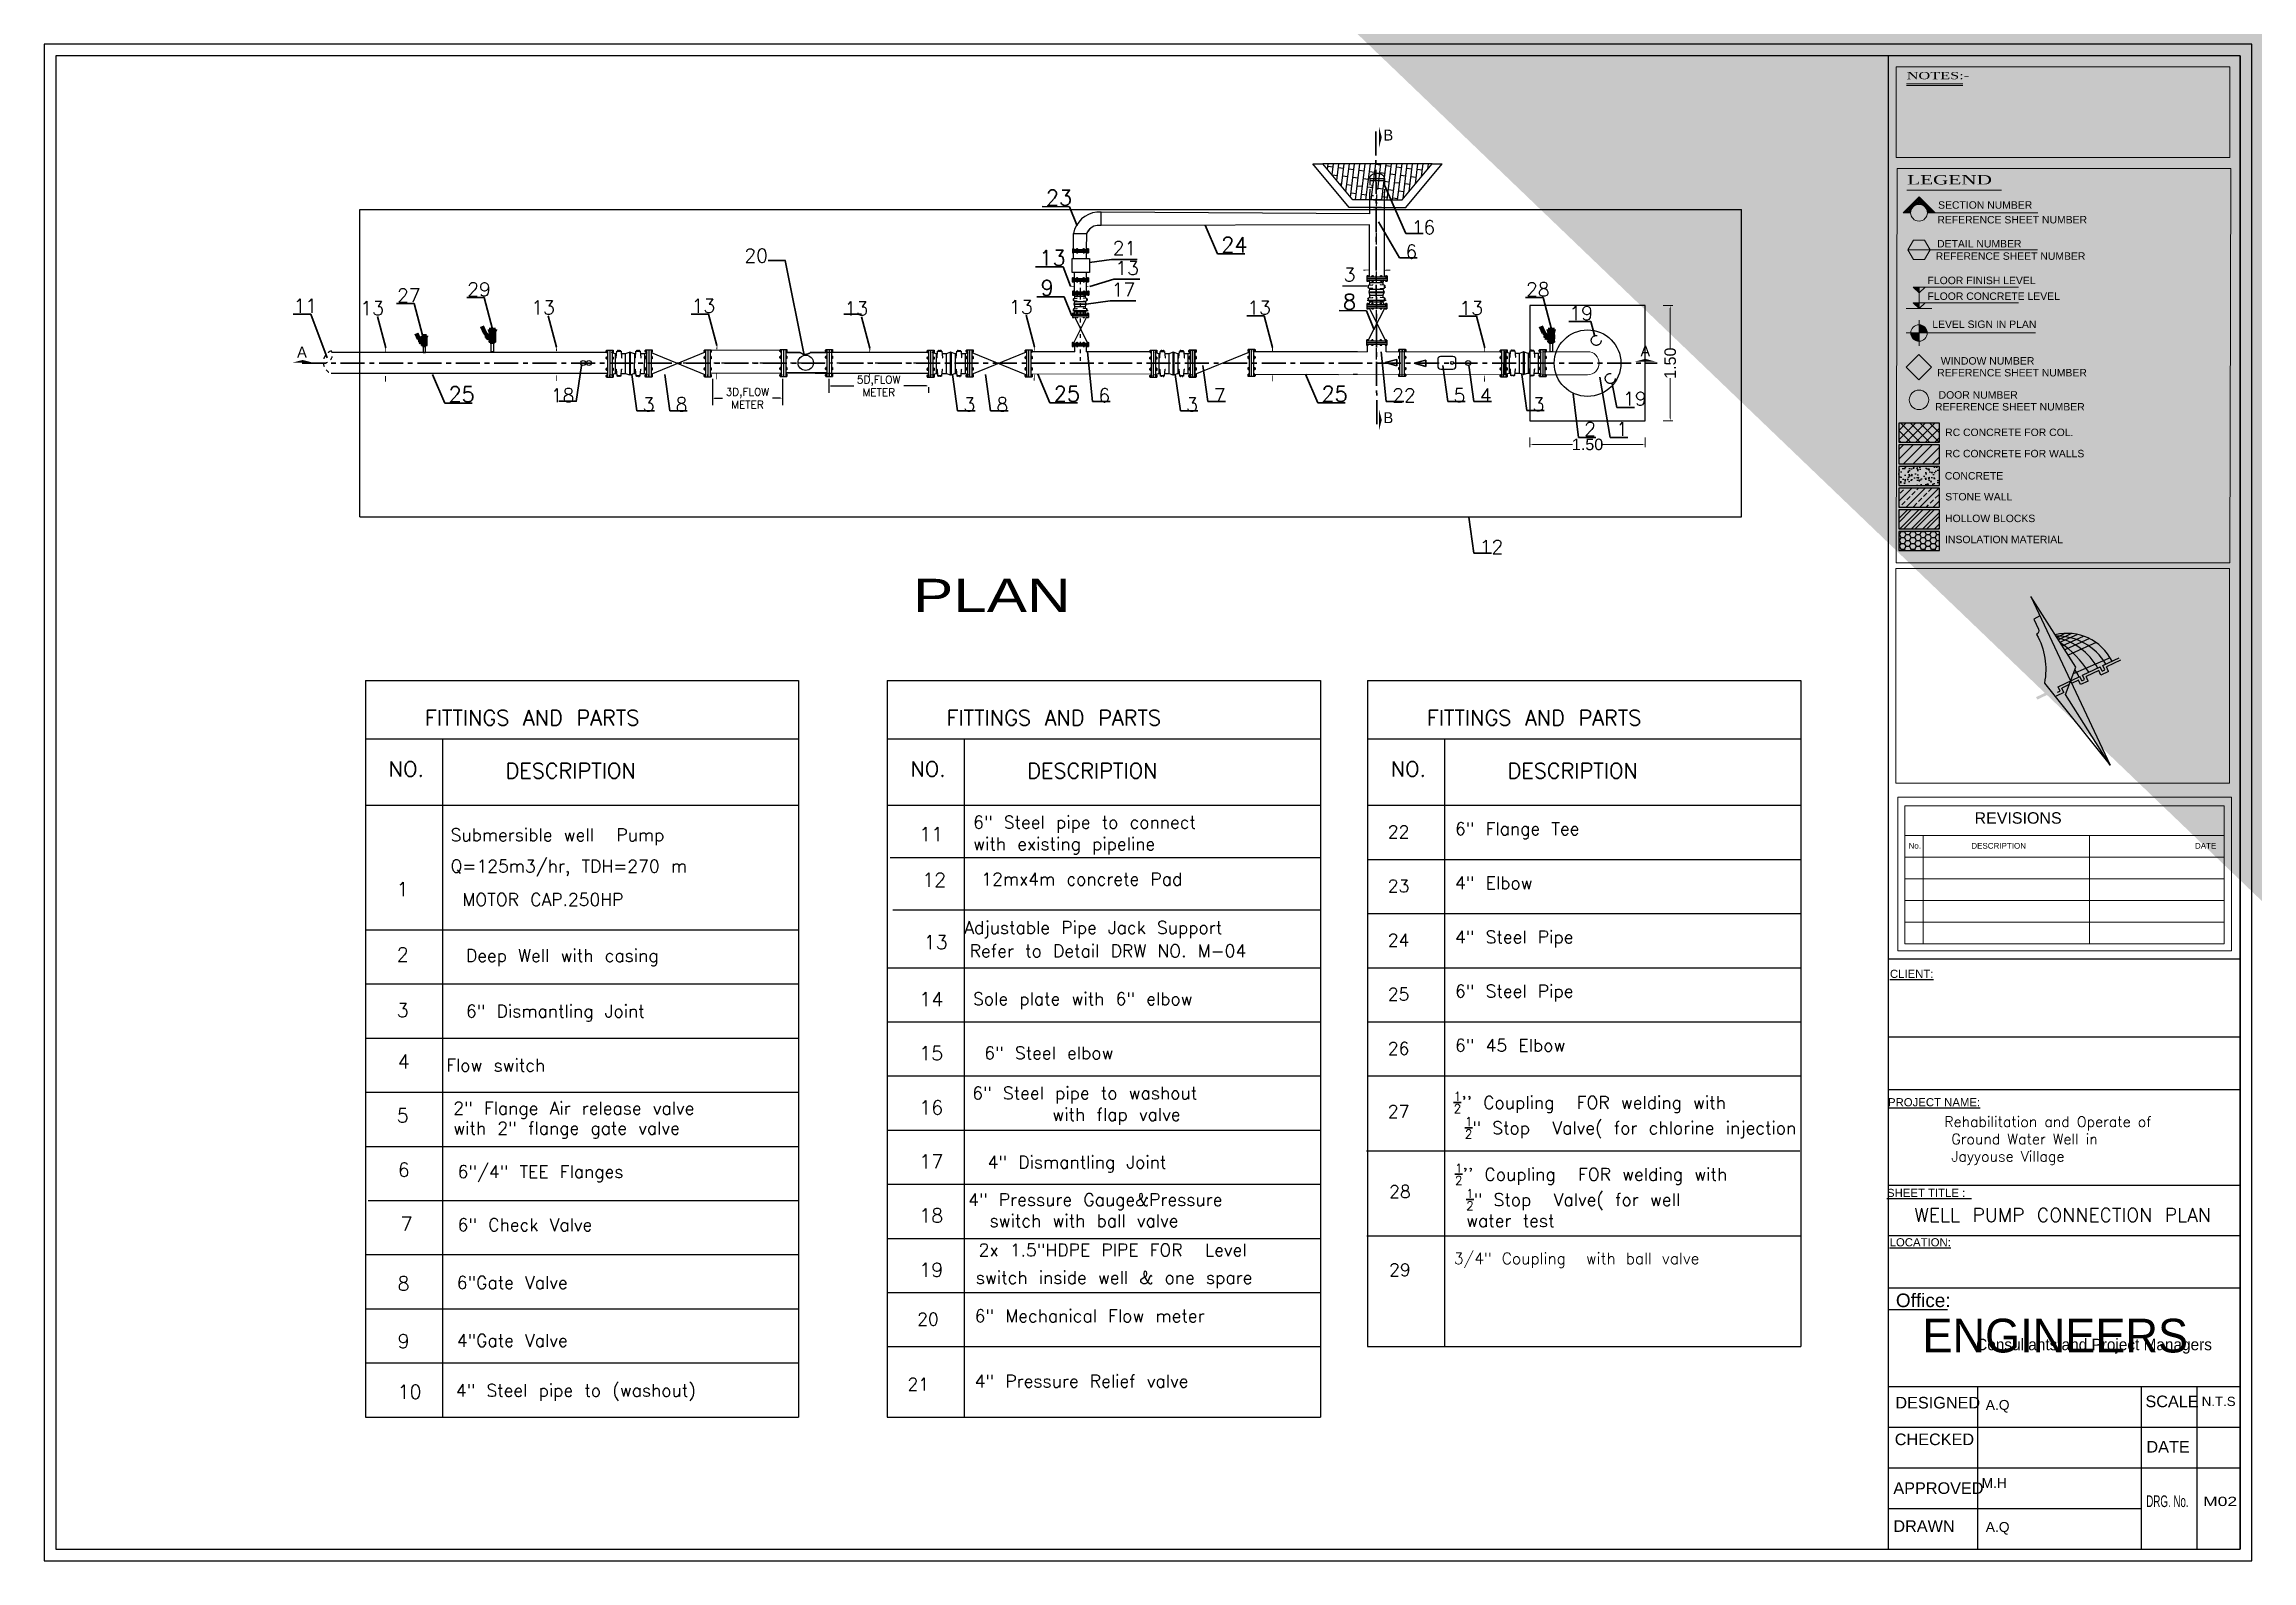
# Model space of a CAD drawing. Header units: inches. Extents: x 191440 to 383551, y 141400 to 284946.
# Drawn here: x 191670.2 to 191727.7, y 141573.1 to 141612.6 of the extents above; entities that cross this region are included whole.
import ezdxf
from ezdxf.enums import TextEntityAlignment as Align

# ---------------------------------------------------------------- set-up
doc = ezdxf.new("R2010")
doc.units = ezdxf.units.IN
doc.header["$MEASUREMENT"] = 0
doc.header["$PDMODE"] = 3
doc.header["$PDSIZE"] = 0.1
for name, pattern in [('AUSGEZOGEN', [0]), ('CENTER', [2, 1.25, -0.25, 0.25, -0.25]), ('DASHDOT', [1, 0.5, -0.25, 0, -0.25]), ('DGN Style 3', [426.72, 304.8, -121.92]), ('HIDDEN', [9.525, 6.35, -3.175]), ('HIDDEN2', [0.1875, 0.125, -0.0625]), ('PHANTOM2', [31.75, 15.875, -3.175, 3.175, -3.175, 3.175, -3.175])]:
    doc.linetypes.add(name, pattern=pattern)
for name, color, linetype in [('0-25', 7, 'Continuous'), ('ARMATURE', 2, 'Continuous'), ('CONC', 5, 'Continuous'), ('dim-f', 8, 'Continuous'), ('HATCH', 40, 'Continuous'), ('I - Outline', 60, 'Continuous'), ('PIPE', 7, 'AUSGEZOGEN'), ('Sanitary', 6, 'Continuous'), ('VP', 7, 'Continuous'), ('WALL', 7, 'Continuous')]:
    doc.layers.add(name, color=color, linetype=linetype)
for name, color, linetype, lineweight in [('P', 250, 'Continuous', 100), ('P-TW', 5, 'Continuous', 35), ('PIPING', 40, 'Continuous', 30), ('WB-SJ3-M-SECTA - P-TW', 7, 'Continuous', 35)]:
    doc.layers.add(name, color=color, linetype=linetype, lineweight=lineweight)
doc.styles.add('5MM', font='simplex.shx', dxfattribs={"height": 1.25})
doc.styles.add('Arial', font='arial.ttf')
doc.styles.add('ROMAND10', font='ROMAND.shx', dxfattribs={"height": 0.2})
doc.styles.add('ROMANS', font='romans', dxfattribs={"height": 1})
doc.styles.add('ROMANT', font='romantic.ttf', dxfattribs={"height": 20})
doc.styles.add('SHAHER', font='simpfxo.ttf', dxfattribs={"height": 3.175})
doc.styles.get("Standard").update_dxf_attribs({"font": 'txt.shx', "height": 0.2})
doc.styles.add('style22', font='arial.ttf', dxfattribs={"width": 1.3})
doc.styles.add('STYLE7', font='swissi.ttf')
doc.dimstyles.new('osama', dxfattribs={"dimtxt": 50, "dimasz": 45, "dimexe": 0.18, "dimexo": 0.0625, "dimgap": 0.2, "dimtad": 0, "dimdec": 0, "dimzin": 0, "dimdsep": 46, "dimtxsty": 'ROMANS', "dimcen": 0, "dimse1": 1, "dimse2": 1, "dimclrd": 3, "dimclre": 3, "dimclrt": 5, "dimadec": 0, "dimazin": 0, "dimtfac": 0.6, "dimtdec": 0, "dimtmove": 2, "dimatfit": 3, "dimfxl": 1, "dimtolj": 1, "dimtzin": 0, "dimarcsym": 0})
doc.dimstyles.new('OSAMA pump', dxfattribs={"dimtxt": 0.08, "dimasz": 0.1, "dimexe": 0.0685, "dimexo": 0.0195, "dimgap": 0.0145, "dimtad": 0, "dimlfac": 0.5, "dimzin": 0, "dimdsep": 46, "dimtxsty": 'Arial', "dimcen": 0, "dimclrd": 8, "dimclre": 8, "dimclrt": 11, "dimazin": 0, "dimtfac": 1, "dimtofl": 0, "dimtmove": 0, "dimatfit": 3, "dimfxl": 1, "dimtolj": 1, "dimtzin": 0, "dimlwd": 20, "dimlwe": 20, "dimarcsym": 0})
doc.dimstyles.get("Standard").update_dxf_attribs({"dimtxt": 0.18, "dimasz": 0.18, "dimexe": 0.18, "dimexo": 0.0625, "dimgap": 0.09, "dimtad": 0, "dimtih": 1, "dimtoh": 1, "dimdec": 4, "dimzin": 0, "dimdsep": 46, "dimtxsty": 'Standard', "dimcen": 0.09, "dimadec": 0, "dimazin": 0, "dimtfac": 1, "dimtdec": 4, "dimtofl": 0, "dimtmove": 0, "dimatfit": 3, "dimfxl": 1, "dimtolj": 1, "dimtzin": 0, "dimarcsym": 0})

msp = doc.modelspace()

# ---------------------------------------------------------------- texts
at = {"lineweight": 20, "style": 'SHAHER'}
for s, p in [('B', (191705.07705, 141610.13438)), ('A', (191676.78145, 141604.48337)), ('A', (191711.77, 141604.5118)), ('B', (191705.07705, 141602.77392))]:
    msp.add_text(s, height=0.2839, dxfattribs=at).set_placement(p)
at = {"insert": (191692.82461, 141600.16172), "char_height": 0.864506, "attachment_point": 1, "style": 'style22'}
msp.add_mtext_dynamic_manual_height_columns(' \\PPLAN ', width=506.4403967, gutter_width=1, heights=[0], dxfattribs=at)
at = {"layer": 'I - Outline', "color": 7, "style": 'ROMANT', "width": 1.5}
for s, height, p in [('NOTES:-', 0.187366, (191718.70312, 141611.73181)), ('LEGEND', 0.243576, (191718.71708, 141608.99079))]:
    msp.add_text(s, height=height, rotation=0.0010941, dxfattribs=at).set_placement(p)
at = {"layer": 'I - Outline', "color": 8, "lineweight": 0, "style": 'STYLE7'}
for s, height, p in [('REFERENCE SHEET NUMBER', 0.1939171, (191719.5031, 141607.97576)), ('SECTION NUMBER', 0.1939171, (191719.52123, 141608.35897)), ('REFERENCE SHEET NUMBER', 0.1939171, (191719.45988, 141607.0285)), ('DETAIL NUMBER', 0.1939171, (191719.49616, 141607.34987)), ('FLOOR FINISH LEVEL', 0.1939171, (191719.2461, 141606.39481)), ('FLOOR CONCRETE LEVEL', 0.1939171, (191719.24631, 141605.98483)), ('LEVEL SIGN IN PLAN', 0.1939171, (191719.37112, 141605.25345)), ('REFERENCE SHEET NUMBER', 0.1939171, (191719.4982, 141603.99131)), ('WINDOW NUMBER', 0.1939171, (191719.59114, 141604.29985)), ('DOOR NUMBER', 0.1939171, (191719.53532, 141603.41232)), ('REFERENCE SHEET NUMBER', 0.1939171, (191719.44238, 141603.10379)), ('RC CONCRETE FOR COL.', 0.1939171, (191719.70525, 141602.43825)), ('RC CONCRETE FOR WALLS', 0.1939171, (191719.70283, 141601.88516)), ('CONCRETE', 0.193917, (191719.69694, 141601.30641)), ('STONE WALL', 0.193917, (191719.70693, 141600.76193)), ('HOLLOW BLOCKS', 0.1939171, (191719.70366, 141600.19712)), ('INSOLATION MATERIAL', 0.1939171, (191719.70367, 141599.64817)), ('A.Q', 0.257433, (191720.76277, 141577.07674)), ('M.H', 0.257433, (191720.65471, 141575.04116)), ('A.Q', 0.257433, (191720.76283, 141573.8976))]:
    msp.add_text(s, height=height, rotation=0.0010941, dxfattribs=at).set_placement(p)
at = {"layer": 'I - Outline', "color": 4, "style": 'STYLE7'}
for s, height, p in [('REVISIONS', 0.298334, (191720.47038, 141592.34275)), ('No.', 0.149167, (191718.75256, 141591.69401)), ('DESCRIPTION', 0.149167, (191720.38722, 141591.69212)), ('DATE', 0.149167, (191726.21213, 141591.69233)), ('Office:', 0.352995, (191718.42218, 141579.75276)), ('DESIGNED', 0.302446, (191718.40932, 141577.11317)), ('SCALE', 0.302446, (191724.92241, 141577.14622)), ('CHECKED', 0.302446, (191718.39358, 141576.15783)), ('DATE', 0.302446, (191724.94802, 141575.96469)), ('APPROVED', 0.302446, (191718.35671, 141574.88705)), ('DRAWN', 0.302446, (191718.35671, 141573.89867))]:
    msp.add_text(s, height=height, rotation=0.0010941, dxfattribs=at).set_placement(p)
for s, height, p in [('%%UCLIENT:', 0.211797, (191718.83481, 141588.3267)), ('%%UPROJECT NAME:', 0.2117967, (191719.41677, 141584.98272)), ('%%USHEET TITLE :  ', 0.2117967, (191719.2922, 141582.62212)), ('%%ULOCATION:', 0.2117967, (191719.05721, 141581.33506))]:
    msp.add_text(s, height=height, rotation=0.0010941, dxfattribs=at).set_placement(p, align=Align.CENTER)
for s, height, width, p, p2 in [('N.T.S', 0.241957, 1.099588, (191726.38829, 141577.1759), (191727.27062, 141577.17592)), ('DRG. No.', 0.302446, 0.621053, (191724.94348, 141574.54593), (191726.04639, 141574.54595)), ('M02', 0.241957, 1.351658, (191726.42632, 141574.5718), (191727.30865, 141574.57181))]:
    msp.add_text(s, height=height, rotation=0.0010941, dxfattribs=dict(at, width=width)).set_placement(p, p2, align=Align.FIT)
at = {"layer": 'VP', "insert": (191719.68178, 141584.71645), "char_height": 0.2703926, "width": 6.5840601, "attachment_point": 1, "style": 'ROMAND10'}
msp.add_mtext('Rehabilitation and Operate of\\P Ground Water Well in\\P Jayyouse Village\\P', dxfattribs=at)
at = {"layer": 'VP', "insert": (191722.76519, 141581.97203), "char_height": 0.36, "attachment_point": 8}
msp.add_mtext_dynamic_manual_height_columns(' \\PWELL PUMP CONNECTION PLAN', width=506.4403967, gutter_width=1, heights=[0], dxfattribs=at)
at = {"layer": 'WB-SJ3-M-SECTA - P-TW'}
for s, height, p in [('23', 0.4, (191696.2822, 141608.4468)), ('24', 0.4, (191700.85066, 141607.22161)), ('13', 0.4, (191696.11189, 141606.87751)), ('21', 0.3584, (191698.02296, 141607.15441, -2936.0832)), ('13', 0.3584, (191698.0922, 141606.63632, -2936.0832)), ('9', 0.4, (191696.14432, 141606.09867)), ('17', 0.3584, (191697.994, 141606.07356, -2936.0832)), ('3', 0.3584, (191704.03971, 141606.46205, -1587.072)), ('8', 0.4, (191704.01731, 141605.73806)), ('25', 0.4, (191680.7243, 141603.32636)), ('25', 0.4, (191696.48716, 141603.34049)), ('25', 0.4, (191703.46088, 141603.33852))]:
    msp.add_text(s, height=height, rotation=359.8950036, dxfattribs=at).set_placement(p)
for s, height, p in [('16', 0.3584, (191705.80719, 141607.69549, -1587.072)), ('20', 0.3584, (191688.43079, 141606.95905, -3174.144)), ('6', 0.3584, (191705.64835, 141607.06285, -1587.072)), ('29', 0.3584, (191681.21107, 141606.07751, -1587.072)), ('28', 0.3584, (191708.78888, 141606.07751, -1587.072)), ('11', 0.3584, (191676.69137, 141605.65072)), ('13', 0.3584, (191678.42993, 141605.59008)), ('27', 0.3584, (191679.38524, 141605.92182, -1587.072)), ('13', 0.3584, (191682.87951, 141605.60689)), ('13', 0.3584, (191687.05562, 141605.65072)), ('13', 0.3584, (191691.03788, 141605.58027, -1587.072)), ('13', 0.3584, (191695.32617, 141605.62197)), ('13', 0.3584, (191701.52709, 141605.60226)), ('13', 0.3584, (191707.05483, 141605.59347, -1587.072)), ('19', 0.3584, (191709.91812, 141605.45871, -1587.072)), ('18', 0.3584, (191683.38923, 141603.31945, -1587.072)), ('6', 0.3584, (191697.65027, 141603.31866, -1587.072)), ('7', 0.3584, (191700.65828, 141603.31687, -3174.144)), ('22', 0.3584, (191705.30223, 141603.31866, -1587.072)), ('5', 0.3584, (191706.90312, 141603.31866, -1587.072)), ('4', 0.3584, (191707.58315, 141603.32217, -1587.072)), ('19', 0.3584, (191711.31725, 141603.23449, -1587.072)), ('3', 0.3584, (191685.78207, 141603.08102, -3174.144)), ('8', 0.3584, (191686.64022, 141603.08102, -3174.144)), ('3', 0.3584, (191694.13805, 141603.08102, -3174.144)), ('8', 0.3584, (191694.9962, 141603.08102, -3174.144)), ('3', 0.3584, (191699.93828, 141603.07962, -3174.144)), ('3', 0.3584, (191708.96037, 141603.08281, -1587.072)), ('2', 0.3584, (191710.30492, 141602.44073, -1587.072)), ('1', 0.3584, (191711.13616, 141602.44073, -1587.072)), ('12', 0.3584, (191707.58315, 141599.37193, -1587.072)), ('FITTINGS AND PARTS ', 0.3978, (191680.11101, 141594.90396)), ('FITTINGS AND PARTS ', 0.3978, (191693.69855, 141594.90396)), ('FITTINGS AND PARTS ', 0.3978, (191706.20904, 141594.90396)), ('NO.', 0.3978, (191679.16715, 141593.56855)), ('DESCRIPTION ', 0.3978, (191682.21086, 141593.52334)), ('NO.', 0.3978, (191692.7547, 141593.56855)), ('DESCRIPTION ', 0.3978, (191695.79841, 141593.52334)), ('NO.', 0.3978, (191705.26518, 141593.56855)), ('DESCRIPTION ', 0.3978, (191708.3089, 141593.52334)), ('Submersible well  Pump ', 0.3276, (191680.77965, 141591.88849)), ('11', 0.364, (191692.9855, 141591.89122)), ('6" Steel pipe to connect ', 0.3276, (191694.38958, 141592.21725)), ('22', 0.3276, (191705.18948, 141591.96656)), ('6" Flange Tee ', 0.3276, (191706.93987, 141592.04759)), ('Q=125m3/hr, TDH=270 m ', 0.3276, (191680.77965, 141591.07465)), ('with existing pipeline ', 0.3276, (191694.38958, 141591.65228)), ('12', 0.364, (191693.06235, 141590.69741)), ('12mx4m concrete Pad ', 0.3276, (191694.60342, 141590.73659)), ('23', 0.3276, (191705.18948, 141590.55673)), ('4" Elbow', 0.3276, (191706.93987, 141590.63776)), ('1', 0.364, (191679.37588, 141590.45302)), (' MOTOR CAP.250HP', 0.3276, (191680.79396, 141590.20206)), ('Adjustable Pipe Jack Support', 0.3276, (191694.15908, 141589.47253)), ('13', 0.364, (191693.10257, 141589.07156)), ('Refer to Detail DRW NO. M-04', 0.3276, (191694.30006, 141588.8675)), ('24', 0.3276, (191705.18948, 141589.1469)), ('4" Steel Pipe', 0.3276, (191706.93987, 141589.22793)), ('2', 0.364, (191679.37588, 141588.75231)), ('Deep Well with casing ', 0.3276, (191681.1791, 141588.74411)), ('25', 0.3276, (191705.18948, 141587.73707)), ('6" Steel Pipe', 0.3276, (191706.93987, 141587.8181)), ('3', 0.364, (191679.37588, 141587.30473)), ('6" Dismantling Joint', 0.3276, (191681.1791, 141587.29653)), ('14', 0.364, (191692.9855, 141587.59244)), ('Sole plate with 6" elbow ', 0.3276, (191694.38677, 141587.61769)), ('4', 0.364, (191679.40409, 141585.96976)), ('15', 0.364, (191692.9855, 141586.18261)), (' 6" Steel elbow ', 0.3276, (191694.38677, 141586.20786)), ('26', 0.3276, (191705.18948, 141586.32622)), ('6" 45 Elbow', 0.3276, (191706.93987, 141586.40725)), ('Flow switch ', 0.3276, (191680.66471, 141585.88731)), ('16', 0.364, (191692.9855, 141584.77278)), (' 6" Steel pipe to washout ', 0.3276, (191694.07448, 141585.16432)), ('5', 0.364, (191679.37588, 141584.55993)), ('2" Flange Air release valve ', 0.3276, (191680.84876, 141584.76881)), ('with 2" flange gate valve', 0.3276, (191680.84876, 141584.24939)), ('       with flap valve', 0.3276, (191694.23063, 141584.60633)), ('27', 0.3276, (191705.18948, 141584.68554)), ('6', 0.364, (191679.40409, 141583.1501)), ('6"/4" TEE Flanges ', 0.3276, (191680.96245, 141583.1168)), ('17', 0.364, (191692.9855, 141583.36294)), ('4" Dismantling Joint', 0.3276, (191694.76665, 141583.36477)), ('28', 0.3276, (191705.22338, 141582.59708)), ('18', 0.364, (191692.9855, 141581.95311)), ('4" Pressure Gauge&Pressure ', 0.3276, (191694.26087, 141582.38662)), ('7', 0.364, (191679.47462, 141581.74027)), ('6" Check Valve', 0.3276, (191680.96245, 141581.73264)), (' switch with ball valve ', 0.3276, (191694.52361, 141581.83913)), ('2x 1.5"HDPE PIPE FOR  Level ', 0.3276, (191694.53179, 141581.0761)), ('8', 0.364, (191679.39796, 141580.18774)), ('6"Gate Valve ', 0.3276, (191680.93903, 141580.22692)), ('19', 0.364, (191692.9855, 141580.54328)), ('switch inside well & one spare', 0.3276, (191694.45856, 141580.35937)), ('29', 0.3276, (191705.22338, 141580.56209)), ('20', 0.3276, (191692.93321, 141579.27809)), ('6" Mechanical Flow meter', 0.3276, (191694.42939, 141579.35912)), ('9', 0.364, (191679.39796, 141578.68039)), ('4"Gate Valve ', 0.3276, (191680.93903, 141578.71957)), ('10', 0.364, (191679.39796, 141577.36808)), ('4" Steel pipe to (washout)', 0.3276, (191680.91509, 141577.42063)), ('21', 0.3276, (191692.67899, 141577.57989)), ('4" Pressure Relief valve', 0.3276, (191694.42939, 141577.66092))]:
    msp.add_text(s, height=height, dxfattribs=at).set_placement(p)
at = {"layer": 'WB-SJ3-M-SECTA - P-TW', "attachment_point": 4}
for s, insert, char_height, width in [('\\A1;{\\H0.7x;\\S1/2;}\'\' Coupling  FOR welding with \\P {\\H0.7x;\\S1/2;}" Stop  Valve( for chlorine injection ', (191706.9041, 141584.75143), 0.3276, 9.7781517), ('\\A1;{\\H0.7x;\\S1/2;}\'\' Coupling  FOR welding with \\P {\\H0.7x;\\S1/2;}" Stop  Valve( for well\\P water test  ', (191706.938, 141582.66297), 0.3276, 9.7781517), ('\\A1;3/4" Coupling  with ball valve \\P ', (191706.9105, 141580.72567), 0.29484, 8.8003365)]:
    msp.add_mtext(s, dxfattribs=dict(at, insert=insert, char_height=char_height, width=width))

# ---------------------------------------------------------------- blocks, each defined once
blk = doc.blocks.new('FLANGE')
h = blk.add_hatch(color=256)
h.dxf.hatch_style = 1
h.paths.add_polyline_path([(2834.894, 2262.269), (2834.894, 2262.273), (2834.902, 2262.273), (2834.902, 2262.269)])
h.paths.add_polyline_path([(2834.894, 2262.28), (2834.894, 2262.284), (2834.902, 2262.284), (2834.902, 2262.28)])
h.paths.add_polyline_path([(2834.894, 2262.314), (2834.894, 2262.318), (2834.902, 2262.318), (2834.902, 2262.314)])
h.paths.add_polyline_path([(2834.902, 2262.329), (2834.902, 2262.325), (2834.894, 2262.325), (2834.894, 2262.329)])
h.paths.add_polyline_path([(2834.902, 2262.393), (2834.902, 2262.389), (2834.894, 2262.389), (2834.894, 2262.393)])
h.paths.add_polyline_path([(2834.894, 2262.4), (2834.894, 2262.404), (2834.902, 2262.404), (2834.902, 2262.4)])
h.paths.add_polyline_path([(2834.902, 2262.438), (2834.902, 2262.434), (2834.894, 2262.434), (2834.894, 2262.438)])
h.paths.add_polyline_path([(2834.902, 2262.449), (2834.902, 2262.445), (2834.894, 2262.445), (2834.894, 2262.449)])
h = blk.add_hatch(color=256)
h.dxf.hatch_style = 1
h.paths.add_polyline_path([(2834.857, 2262.325), (2834.864, 2262.325), (2834.864, 2262.318), (2834.857, 2262.318)])
h.paths.add_polyline_path([(2834.857, 2262.273), (2834.857, 2262.28), (2834.864, 2262.28), (2834.864, 2262.273)])
h.paths.add_polyline_path([(2834.857, 2262.393), (2834.857, 2262.4), (2834.864, 2262.4), (2834.864, 2262.393)])
h.paths.add_polyline_path([(2834.857, 2262.438), (2834.857, 2262.445), (2834.864, 2262.445), (2834.864, 2262.438)])
for p, q in [((2834.857, 2262.449), (2834.857, 2262.434)), ((2834.857, 2262.449), (2834.864, 2262.449)), ((2834.864, 2262.449), (2834.864, 2262.269)), ((2834.864, 2262.449), (2834.879, 2262.449)), ((2834.879, 2262.449), (2834.879, 2262.269)), ((2834.879, 2262.449), (2834.879, 2262.269)), ((2834.879, 2262.449), (2834.894, 2262.449)), ((2834.894, 2262.449), (2834.894, 2262.269)), ((2834.894, 2262.449), (2834.902, 2262.449)), ((2834.902, 2262.449), (2834.902, 2262.434)), ((2834.853, 2262.445), (2834.853, 2262.438)), ((2834.853, 2262.445), (2834.864, 2262.445)), ((2834.853, 2262.438), (2834.864, 2262.438)), ((2834.853, 2262.4), (2834.853, 2262.393)), ((2834.864, 2262.4), (2834.853, 2262.4)), ((2834.864, 2262.393), (2834.853, 2262.393)), ((2834.853, 2262.325), (2834.853, 2262.318)), ((2834.864, 2262.325), (2834.853, 2262.325)), ((2834.864, 2262.318), (2834.853, 2262.318)), ((2834.857, 2262.434), (2834.864, 2262.434)), ((2834.857, 2262.404), (2834.857, 2262.389)), ((2834.864, 2262.404), (2834.857, 2262.404)), ((2834.864, 2262.389), (2834.857, 2262.389)), ((2834.857, 2262.329), (2834.857, 2262.314)), ((2834.864, 2262.329), (2834.857, 2262.329)), ((2834.864, 2262.314), (2834.857, 2262.314)), ((2834.894, 2262.445), (2834.902, 2262.445)), ((2834.894, 2262.438), (2834.902, 2262.438)), ((2834.894, 2262.434), (2834.902, 2262.434)), ((2834.902, 2262.404), (2834.894, 2262.404)), ((2834.902, 2262.4), (2834.894, 2262.4)), ((2834.902, 2262.393), (2834.894, 2262.393)), ((2834.902, 2262.389), (2834.894, 2262.389)), ((2834.902, 2262.329), (2834.894, 2262.329)), ((2834.902, 2262.325), (2834.894, 2262.325)), ((2834.902, 2262.318), (2834.894, 2262.318)), ((2834.902, 2262.314), (2834.894, 2262.314)), ((2834.902, 2262.404), (2834.902, 2262.389)), ((2834.902, 2262.329), (2834.902, 2262.314)), ((2834.853, 2262.28), (2834.853, 2262.273)), ((2834.853, 2262.28), (2834.864, 2262.28)), ((2834.853, 2262.273), (2834.864, 2262.273)), ((2834.857, 2262.284), (2834.857, 2262.269)), ((2834.857, 2262.284), (2834.864, 2262.284)), ((2834.857, 2262.269), (2834.864, 2262.269)), ((2834.864, 2262.269), (2834.879, 2262.269)), ((2834.879, 2262.269), (2834.879, 2262.284)), ((2834.879, 2262.269), (2834.894, 2262.269)), ((2834.894, 2262.284), (2834.902, 2262.284)), ((2834.894, 2262.28), (2834.902, 2262.28)), ((2834.894, 2262.273), (2834.902, 2262.273)), ((2834.894, 2262.269), (2834.902, 2262.269)), ((2834.902, 2262.284), (2834.902, 2262.269))]:
    blk.add_line(p, q)
blk = doc.blocks.new('*D22')
at = {"color": 0, "lineweight": -2, "transparency": 16777216}
for p, q in [((191690.634, 141603.929), (191690.634, 141603.562)), ((191690.684, 141603.742), (191691.28, 141603.742)), ((191693.176, 141603.742), (191692.58, 141603.742)), ((191693.226, 141603.709), (191693.226, 141603.562))]:
    blk.add_line(p, q, dxfattribs=at)
at = {"color": 0, "transparency": 16777216}
for points in [[(191690.684, 141603.751), (191690.684, 141603.734), (191690.634, 141603.742)], [(191693.176, 141603.751), (191693.176, 141603.734), (191693.226, 141603.742)]]:
    blk.add_solid(points, dxfattribs=at)
at = {"layer": 'Defpoints', "color": 0, "transparency": 16777216}
for p in [(191690.634, 141603.991, -1587.072), (191693.226, 141603.771), (191693.226, 141603.742)]:
    blk.add_point(p, dxfattribs=at)
at = {"color": 0, "transparency": 16777216, "insert": (191691.93, 141603.742), "char_height": 0.2, "attachment_point": 5}
blk.add_mtext('\\A1;5D,FLOW \\PMETER', dxfattribs=at)
blk = doc.blocks.new('*D23')
at = {"color": 0, "lineweight": -2, "transparency": 16777216}
for p, q in [((191687.601, 141603.929), (191687.601, 141603.243)), ((191689.421, 141603.929), (191689.421, 141603.243)), ((191687.651, 141603.423), (191687.861, 141603.423)), ((191689.371, 141603.423), (191689.161, 141603.423))]:
    blk.add_line(p, q, dxfattribs=at)
at = {"color": 0, "transparency": 16777216}
for points in [[(191687.651, 141603.432), (191687.651, 141603.415), (191687.601, 141603.423)], [(191689.371, 141603.432), (191689.371, 141603.415), (191689.421, 141603.423)]]:
    blk.add_solid(points, dxfattribs=at)
at = {"layer": 'Defpoints', "color": 0, "transparency": 16777216}
for p in [(191687.601, 141603.991, -1587.072), (191689.421, 141603.991, -1587.072), (191689.421, 141603.423)]:
    blk.add_point(p, dxfattribs=at)
at = {"color": 0, "transparency": 16777216, "insert": (191688.511, 141603.423), "char_height": 0.2, "attachment_point": 5}
blk.add_mtext('\\A1;3D,FLOW\\PMETER', dxfattribs=at)
blk = doc.blocks.new('*D24')
at = {"layer": 'Defpoints', "color": 0, "transparency": 16777216}
for p in [(191708.892, 141602.43), (191711.892, 141602.43), (191711.892, 141602.219)]:
    blk.add_point(p, dxfattribs=at)
at = {"layer": 'PIPE', "color": 8, "lineweight": 20, "transparency": 16777216}
for p, q in [((191708.892, 141602.399), (191708.892, 141602.151)), ((191711.892, 141602.399), (191711.892, 141602.151)), ((191708.992, 141602.219), (191710.003, 141602.219)), ((191711.792, 141602.219), (191710.782, 141602.219))]:
    blk.add_line(p, q, dxfattribs=at)
at = {"layer": 'PIPE', "color": 8, "transparency": 16777216}
for points in [[(191708.992, 141602.236), (191708.992, 141602.203), (191708.892, 141602.219)], [(191711.792, 141602.236), (191711.792, 141602.203), (191711.892, 141602.219)]]:
    blk.add_solid(points, dxfattribs=at)
at = {"layer": 'PIPE', "color": 11, "transparency": 16777216, "insert": (191710.392, 141602.219), "char_height": 0.3, "attachment_point": 5, "style": 'Arial'}
blk.add_mtext('\\A1;1.50', dxfattribs=at)
blk = doc.blocks.new('*D25')
at = {"layer": 'Defpoints', "color": 0, "transparency": 16777216}
for p in [(191712.213, 141605.836), (191712.545, 141605.836), (191712.213, 141602.836)]:
    blk.add_point(p, dxfattribs=at)
at = {"layer": 'PIPE', "color": 8, "lineweight": 20, "transparency": 16777216}
for p, q in [((191712.365, 141605.836), (191712.613, 141605.836)), ((191712.545, 141605.736), (191712.545, 141604.725)), ((191712.545, 141602.936), (191712.545, 141603.946)), ((191712.365, 141602.836), (191712.613, 141602.836))]:
    blk.add_line(p, q, dxfattribs=at)
at = {"layer": 'PIPE', "color": 8, "transparency": 16777216}
for points in [[(191712.528, 141605.736), (191712.561, 141605.736), (191712.545, 141605.836)], [(191712.528, 141602.936), (191712.561, 141602.936), (191712.545, 141602.836)]]:
    blk.add_solid(points, dxfattribs=at)
at = {"layer": 'PIPE', "color": 11, "transparency": 16777216, "insert": (191712.545, 141604.336), "char_height": 0.3, "attachment_point": 5, "rotation": 90, "style": 'Arial'}
blk.add_mtext('\\A1;1.50', dxfattribs=at)
blk = doc.blocks.new('engineers')
at = {"layer": 'dim-f', "char_height": 1.25, "attachment_point": 1, "style": '5MM'}
for s, width, insert in [('\\pt0.5;{\\fGill Sans MT|b0|i0|c0|p34;\\H1.08x;\\C30;\\c2254834;ENGINEERS\\P\\ptz;   \\P\\H0.92593x;  }', 116.5, (16.033, 18.44)), ('{\\fGill Sans MT|b0|i0|c0|p34;\\H1.08x;\\C152;\\c12285479; \\H0.34074x;Consultants and Project Managers}', 11.50217, (17.683, 17.64))]:
    blk.add_mtext_dynamic_manual_height_columns(s, width=width, gutter_width=6.25, heights=[0], dxfattribs=dict(at, insert=insert))
blk = doc.blocks.new('A$C18BE6784')
h = blk.add_hatch(color=1)
h.paths.add_polyline_path([(0, 10.19), (0, 5.1), (0, 5.1), (0.58, 5.65)])
h.paths.add_polyline_path([(0, 5.1), (-0.57, 4.55), (0, 0)])
h = blk.add_hatch(color=1)
h.paths.add_polyline_path([(0, 10.19), (0, 5.1), (0, 5.1), (0.58, 5.65)])
h.paths.add_polyline_path([(0, 5.1), (-0.57, 4.55), (0, 0)])
h = blk.add_hatch(color=3)
h.paths.add_polyline_path([(2.95, 5.1), (1.95, 5.1), (1.95, 4.84), (1.79, 4.84), (1.79, 5.1), (0.72, 5.1), (0.72, 4.84), (0.57, 4.84), (0.57, 5.1), (0, 5.1), (0, 5.1), (0, 4.95), (0.41, 4.95), (0.41, 4.68), (0.87, 4.68), (0.87, 4.95), (1.64, 4.95), (1.64, 4.68), (2.1, 4.68), (2.1, 4.95), (2.95, 4.95)])
h.paths.add_polyline_path([(0, 5.1), (0, 5.1), (-0.75, 5.1), (-0.75, 4.84), (-0.9, 4.84), (-0.9, 5.1), (-1.22, 5.1), (-1.18, 4.95), (-1.06, 4.95), (-1.06, 4.68), (-0.6, 4.68), (-0.6, 4.95), (-0.16, 4.95)])
h.paths.add_polyline_path([(-1.22, 5.1), (-2.08, 5.1), (-2.08, 4.95), (-1.18, 4.95)])
h = blk.add_hatch(color=3)
h.paths.add_polyline_path([(2.95, 5.1), (1.95, 5.1), (1.95, 4.84), (1.79, 4.84), (1.79, 5.1), (0.72, 5.1), (0.72, 4.84), (0.57, 4.84), (0.57, 5.1), (0, 5.1), (0, 5.1), (0, 4.95), (0.41, 4.95), (0.41, 4.68), (0.87, 4.68), (0.87, 4.95), (1.64, 4.95), (1.64, 4.68), (2.1, 4.68), (2.1, 4.95), (2.95, 4.95)])
h.paths.add_polyline_path([(0, 5.1), (0, 5.1), (-0.75, 5.1), (-0.75, 4.84), (-0.9, 4.84), (-0.9, 5.1), (-1.22, 5.1), (-1.18, 4.95), (-1.06, 4.95), (-1.06, 4.68), (-0.6, 4.68), (-0.6, 4.95), (-0.16, 4.95)])
h.paths.add_polyline_path([(-1.22, 5.1), (-2.08, 5.1), (-2.08, 4.95), (-1.18, 4.95)])
for p, q in [((0.83, 7.57), (0.34, 7.56)), ((0.83, 7.57), (0.34, 7.56)), ((1.16, 7.41), (0.36, 7.41)), ((1.16, 7.41), (0.36, 7.41)), ((0.38, 7.25), (1.42, 7.24)), ((0.38, 7.25), (1.42, 7.24)), ((0.41, 7.03), (1.68, 7.01)), ((0.41, 7.03), (1.68, 7.01)), ((1.93, 6.74), (0.44, 6.77)), ((1.93, 6.74), (0.44, 6.77)), ((2.16, 6.39), (0.48, 6.43)), ((2.16, 6.39), (0.48, 6.43)), ((2.5, 5.31), (0.29, 5.38)), ((2.5, 5.31), (0.29, 5.38))]:
    blk.add_line(p, q)
at = {"color": 3}
for p, q in [((-0.9, 4.84), (-0.75, 4.84)), ((-0.9, 4.84), (-0.75, 4.84)), ((-0.75, 5.1), (0.57, 5.1)), ((-0.75, 4.84), (-0.75, 5.1)), ((-0.75, 5.1), (0.57, 5.1)), ((-0.75, 4.84), (-0.75, 5.1)), ((-0.16, 4.95), (-0.6, 4.95)), ((-0.6, 4.68), (-0.6, 4.95)), ((-0.16, 4.95), (-0.6, 4.95)), ((-0.6, 4.68), (-0.6, 4.95)), ((0.41, 4.95), (0, 4.95)), ((0.41, 4.95), (0, 4.95)), ((0.41, 4.68), (0.41, 4.95)), ((0.41, 4.68), (0.41, 4.95)), ((0.57, 4.84), (0.57, 5.1)), ((0.57, 4.84), (0.57, 5.1)), ((0.57, 4.84), (0.72, 4.84)), ((0.57, 4.84), (0.72, 4.84)), ((0.72, 5.1), (1.79, 5.1)), ((0.72, 4.84), (0.72, 5.1)), ((0.72, 5.1), (1.79, 5.1)), ((0.72, 4.84), (0.72, 5.1)), ((1.64, 4.95), (0.87, 4.95)), ((0.87, 4.68), (0.87, 4.95)), ((1.64, 4.95), (0.87, 4.95)), ((0.87, 4.68), (0.87, 4.95)), ((1.64, 4.68), (1.64, 4.95)), ((1.64, 4.68), (1.64, 4.95)), ((1.79, 4.84), (1.79, 5.1)), ((1.79, 4.84), (1.79, 5.1)), ((1.79, 4.84), (1.95, 4.84)), ((1.79, 4.84), (1.95, 4.84)), ((1.95, 5.1), (2.95, 5.1)), ((1.95, 4.84), (1.95, 5.1)), ((1.95, 5.1), (2.95, 5.1)), ((1.95, 4.84), (1.95, 5.1)), ((2.95, 4.95), (2.1, 4.95)), ((2.1, 4.68), (2.1, 4.95)), ((2.95, 4.95), (2.1, 4.95)), ((2.1, 4.68), (2.1, 4.95)), ((-0.6, 4.68), (-1.06, 4.68)), ((-0.6, 4.68), (-1.06, 4.68)), ((0.87, 4.68), (0.41, 4.68)), ((0.87, 4.68), (0.41, 4.68)), ((2.1, 4.68), (1.64, 4.68)), ((2.1, 4.68), (1.64, 4.68))]:
    blk.add_line(p, q, dxfattribs=at)
at = {"color": 1}
blk.add_lwpolyline([(0, 10.19), (0, 0), (-0.57, 4.55), (0.58, 5.65), (0, 10.19)], dxfattribs=at)
blk.add_lwpolyline([(0, 10.19), (0, 0), (-0.57, 4.55), (0.58, 5.65), (0, 10.19)], dxfattribs=at)
blk.add_lwpolyline([(0, 9.03), (-0.38, 9), (-0.38, 8.4, -0.373571), (-0.59, 8.19, -0.17897), (-1.34, 5.6), (0, 0)], format="xyb")
blk.add_lwpolyline([(0, 9.03), (-0.38, 9), (-0.38, 8.4, -0.373571), (-0.59, 8.19, -0.17897), (-1.34, 5.6), (0, 0)], format="xyb")
for centre, radius, start, end in [((-0.2, 5.07), 2.71, 0.6403, 79.0462), ((-0.2, 5.07), 2.71, 0.6403, 79.0462), ((-0.93, 4.83), 3.08, 5.0585, 66.017), ((-0.93, 4.83), 3.08, 5.0585, 66.017), ((-1.77, 4.85), 3.43, 4.1408, 52.0607), ((-1.77, 4.85), 3.43, 4.1408, 52.0607), ((-4.36, 4.43), 5.51, 6.9281, 30.7153), ((-4.36, 4.43), 5.51, 6.9281, 30.7153), ((-9.09, 4.77), 9.61, 1.9773, 4.7357), ((-9.09, 4.77), 9.61, 1.9773, 4.7357)]:
    blk.add_arc(centre, radius, start, end)

# ---------------------------------------------------------------- dimensions: what is measured, and where the dimension line sits
at = {"color": 4}
for base, p1, p2, text, picture, middle in [((191689.42117, 141603.42325, -1587.072), (191687.6013, 141603.9914, -3174.144), (191689.42117, 141603.99142, -3174.144), '3D,FLOW\\PMETER', '*D23', (191688.51124, 141603.42325, -1587.072)), ((191693.22633, 141603.74248, -1587.072), (191690.63443, 141603.9914, -3174.144), (191693.22633, 141603.77149, -1587.072), '5D,FLOW \\PMETER', '*D22', (191691.93038, 141603.74248, -1587.072))]:
    dim = msp.add_linear_dim(base=base, p1=p1, p2=p2, text=text, dimstyle='Standard', override={"dimtxt": 0.06, "dimasz": 0.05, "dimgap": 0}, dxfattribs=at)
    dim.commit()
    dim.dimension.update_dxf_attribs({"geometry": picture, "text_midpoint": middle})
at = {"layer": 'PIPE', "color": 0}
dim = msp.add_linear_dim(base=(191712.54469, 141605.83566), p1=(191712.2129, 141602.83566), p2=(191712.2129, 141605.83566), angle=90, dimstyle='OSAMA pump', override={"dimtxt": 0.3, "dimfxl": 0.18, "dimfxlon": 1, "dimarcsym": 2}, dxfattribs=at)
dim.commit()
dim.dimension.update_dxf_attribs({"geometry": '*D25', "text_midpoint": (191712.54469, 141604.33566)})
dim = msp.add_linear_dim(base=(191711.89219, 141602.21929), p1=(191708.89219, 141602.43039), p2=(191711.89219, 141602.43039), dimstyle='OSAMA pump', override={"dimtxt": 0.3, "dimfxl": 0.18, "dimfxlon": 1, "dimarcsym": 2}, dxfattribs=at)
dim.commit()
dim.dimension.update_dxf_attribs({"geometry": '*D24', "text_midpoint": (191710.39219, 141602.21929)})

# ---------------------------------------------------------------- hatches: boundary and pattern name
at = {"layer": 'HATCH'}
h = msp.add_hatch(dxfattribs=at)
h.set_pattern_fill('AR-BRSTD', color=4, scale=0.002011, angle=443)
h.set_pattern_definition([(83, (192476.68023, 140999.84785), (-0.135228819, 0.016604011), []), (173, (192476.68023, 140999.84785), (-0.160131722, -0.186213865), [0.136244363, -0.136244363])])
edge = h.paths.add_edge_path()
edge.add_line((191705.56149, 141608.58896), (191705.01706, 141608.58896))
edge.add_line((191705.01706, 141608.58896), (191705.01706, 141608.75593))
edge.add_line((191705.01706, 141608.75593), (191705.01706, 141608.78275))
edge.add_ellipse((191704.9165, 141608.78275), major_axis=(0.10056, 0), ratio=0.73333333, start_angle=0, end_angle=180)
edge.add_line((191704.81594, 141608.78275), (191704.81594, 141608.75593))
edge.add_line((191704.81594, 141608.75593), (191704.81594, 141608.58896))
edge.add_line((191704.81594, 141608.58896), (191704.28062, 141608.58896))
edge.add_line((191704.28062, 141608.58896), (191703.49571, 141609.53179))
edge.add_line((191703.49571, 141609.53179), (191706.3464, 141609.53179))
edge.add_line((191706.3464, 141609.53179), (191705.56149, 141608.58896))
at = {"layer": 'I - Outline'}
h = msp.add_hatch(dxfattribs=at)
h.set_pattern_fill('ANSI37', color=8, scale=1.411978)
h.set_pattern_definition([(45, (190816.17322, 141575.87544), (-0.124802422, 0.124802422), []), (135, (190816.17322, 141575.87544), (-0.124802422, -0.124802422), [])])
h.paths.add_polyline_path([(191719.55689, 141602.77362), (191718.49791, 141602.77362), (191718.49791, 141602.27943), (191719.55689, 141602.27943)])
h = msp.add_hatch(dxfattribs=at)
h.set_pattern_fill('ANSI31', color=8, scale=1.411978)
h.set_pattern_definition([(45, (190816.17322, 141575.87544), (-0.124802422, 0.124802422), [])])
h.paths.add_polyline_path([(191719.55689, 141601.71464), (191719.55689, 141602.20883), (191718.49791, 141602.20883), (191718.49791, 141601.71464)])
h = msp.add_hatch(dxfattribs=at)
h.set_pattern_fill('AR-CONC', color=8, scale=0.042359)
h.set_pattern_definition([(50, (190816.17322, 141575.87544), (0.30382673, -0.026581394), [0.03176951, -0.34946461]), (355, (190816.17322, 141575.87544), (-0.05877416, 0.31862367), [0.02541561, -0.27957169]), (100.451444, (190816.19854, 141575.87322), (0.24505257, 0.29204228), [0.02699993, -0.29699922]), (46.1842, (190816.17322, 141575.96016), (0.45207645, -0.07011289), [0.04765426, -0.52419691]), (96.635635, (190816.2109, 141575.9543), (0.3959167, 0.41263027), [0.04049992, -0.44549908]), (351.184164, (190816.17322, 141575.96016), (0.3959167, 0.41263027), [0.03812341, -0.41935753]), (21, (190816.21558, 141575.93898), (0.25284593, -0.17054673), [0.03176951, -0.34946461]), (326, (190816.21558, 141575.93898), (0.10306678, 0.30716882), [0.02541561, -0.27957169]), (71.451445, (190816.23665, 141575.92477), (0.35591271, 0.13662209), [0.02699993, -0.29699922]), (37.5, (190816.17322, 141575.87544), (0.005150835, 0.141011662), [0, -0.27618294, 0, -0.283807623, 0, -0.28063067]), (7.5, (190816.17322, 141575.87544), (0.111434537, 0.167070224), [0, -0.161812704, 0, -0.269829038, 0, -0.10695735]), (327.5, (190816.07876, 141575.87544), (0.226123696, -0.009554096), [0, -0.105898367, 0, -0.330402904, 0, -0.438419238]), (317.5, (190816.0364, 141575.87544), (0.24703385, 0.042403816), [0, -0.137667877, 0, -0.219421416, 0, -0.3113412])])
h.paths.add_polyline_path([(191719.55689, 141601.64404), (191718.49791, 141601.64404), (191718.49791, 141601.14985), (191719.55689, 141601.14985)])
h = msp.add_hatch(dxfattribs=at)
h.set_pattern_fill('ANSI33', color=8, scale=0.988385)
h.set_pattern_definition([(45, (190816.17322, 141575.87544), (-0.17472339, 0.17472339), []), (45, (190816.34795, 141575.87544), (-0.17472339, 0.17472339), [0.123548094, -0.061774047])])
h.paths.add_polyline_path([(191719.55689, 141601.07925), (191718.49791, 141601.07925), (191718.49791, 141600.58506), (191719.55689, 141600.58506)])
h = msp.add_hatch(dxfattribs=at)
h.set_pattern_fill('ANSI32', color=8, scale=0.564791)
h.set_pattern_definition([(45, (190816.17322, 141575.87544), (-0.149762906, 0.149762906), []), (45, (190816.27307, 141575.87544), (-0.149762906, 0.149762906), [])])
h.paths.add_polyline_path([(191719.55689, 141600.51446), (191718.49791, 141600.51446), (191718.49791, 141600.02027), (191719.55689, 141600.02027)])
h = msp.add_hatch(dxfattribs=at)
h.set_pattern_fill('HONEY', color=8, scale=0.705989)
h.set_pattern_definition([(0, (190816.173224, 141575.87544), (0.132372958, 0.076425563), [0.088248639, -0.176497278]), (120, (190816.173224, 141575.87544), (-0.132372958, 0.076425563), [0.088248639, -0.176497278]), (60, (190816.173224, 141575.87544), (0, 0.152851126), [-0.176497278, 0.088248639])])
h.paths.add_polyline_path([(191719.55689, 141599.94967), (191718.49791, 141599.94967), (191718.49791, 141599.45548), (191719.55689, 141599.45548)])

# ---------------------------------------------------------------- linework, layer by layer
at = {"linetype": 'DASHDOT', "ltscale": 0.1}
for p, q in [((191704.8905, 141608.72816, -396.768), (191704.88794, 141604.24, -396.768)), ((191697.17602, 141606.49576, -396.768), (191697.17382, 141604.31849, -396.768)), ((191686.83601, 141604.34555, -3174.144), (191693.22462, 141604.34555, -3174.144))]:
    msp.add_line(p, q, dxfattribs=at)
at = {"linetype": 'HIDDEN', "ltscale": 0.1}
msp.add_line((191704.00529, 141606.34636, -2644.06195), (191704.67645, 141606.34636, -2644.06195), dxfattribs=at)
at = {"color": 132}
for p, q in [((191704.65589, 141605.98149, -1587.072), (191705.14901, 141605.98104, -1587.072)), ((191704.65589, 141605.98149, -1587.072), (191705.14901, 141605.98104, -1587.072)), ((191696.98818, 141605.71168, -1349.0112), (191697.38268, 141605.71132, -1349.0112)), ((191696.98818, 141605.71168, -1349.0112), (191697.38268, 141605.71132, -1349.0112)), ((191684.98596, 141604.65009, -3174.144), (191684.98536, 141603.99259, -3174.144)), ((191684.98596, 141604.65009, -3174.144), (191684.98536, 141603.99259, -3174.144)), ((191686.00239, 141604.65725, -3174.144), (191686.00179, 141603.99975, -3174.144)), ((191686.00239, 141604.65725, -3174.144), (191686.00179, 141603.99975, -3174.144)), ((191693.34194, 141604.65009, -3174.144), (191693.34134, 141603.99259, -3174.144)), ((191693.34194, 141604.65009, -3174.144), (191693.34134, 141603.99259, -3174.144)), ((191694.35838, 141604.65725, -3174.144), (191694.35777, 141603.99975, -3174.144)), ((191694.35838, 141604.65725, -3174.144), (191694.35777, 141603.99975, -3174.144)), ((191699.14217, 141604.64868, -3174.144), (191699.14156, 141603.99119, -3174.144)), ((191699.14217, 141604.64868, -3174.144), (191699.14156, 141603.99119, -3174.144)), ((191708.26677, 141604.65997), (191708.26617, 141604.00248)), ((191708.26677, 141604.65997), (191708.26617, 141604.00248)), ((191709.2832, 141604.66713), (191709.2826, 141604.00964)), ((191709.2832, 141604.66713), (191709.2826, 141604.00964))]:
    msp.add_line(p, q, dxfattribs=at)
for p, q in [((191697.35366, 141605.5488, -1349.0112), (191697.00115, 141604.8603, -1349.0112)), ((191697.02873, 141605.54793, -1349.0112), (191697.3636, 141604.85963, -1349.0112)), ((191705.11274, 141605.77789, -1587.072), (191704.6721, 141604.91726, -1587.072)), ((191704.70659, 141605.77679, -1587.072), (191705.12517, 141604.91643, -1587.072)), ((191686.00183, 141604.04782, -3174.144), (191687.42133, 141604.63303, -3174.144)), ((191686.00183, 141604.61416, -3174.144), (191687.42133, 141604.02894, -3174.144)), ((191694.35782, 141604.04782, -3174.144), (191695.77731, 141604.63303, -3174.144)), ((191694.35782, 141604.61416, -3174.144), (191695.77731, 141604.02894, -3174.144)), ((191700.17246, 141604.04641, -3174.144), (191701.59196, 141604.63163, -3174.144)), ((191678.55935, 141596.07443), (191689.84453, 141596.0754)), ((191678.55935, 141596.07443), (191678.55935, 141576.88925)), ((191689.84453, 141596.0754), (191689.84453, 141576.88925)), ((191692.14689, 141596.07443), (191703.43207, 141596.0754)), ((191692.14689, 141596.07443), (191692.14689, 141576.88925)), ((191703.43207, 141596.0754), (191703.43207, 141576.88925)), ((191704.65738, 141596.07443), (191715.94256, 141596.0754)), ((191704.65738, 141596.07443), (191704.65738, 141578.72392)), ((191715.94256, 141596.0754), (191715.94256, 141578.72392)), ((191678.55935, 141594.54871), (191689.84453, 141594.54871)), ((191680.56495, 141594.54871), (191680.56495, 141576.88925)), ((191692.14689, 141594.54871), (191703.43207, 141594.54871)), ((191694.1525, 141594.54871), (191694.1525, 141576.88925)), ((191704.65738, 141594.54871), (191715.94256, 141594.54871)), ((191706.66298, 141594.54871), (191706.66298, 141578.72392)), ((191678.55935, 141592.82222), (191689.84453, 141592.82222)), ((191692.14689, 141592.82222), (191703.43207, 141592.82222)), ((191692.22374, 141592.82222), (191703.43207, 141592.82222)), ((191704.65738, 141592.82222), (191715.94256, 141592.82222)), ((191704.65738, 141592.82222), (191715.94256, 141592.82222)), ((191692.22374, 141591.45903), (191703.43207, 141591.45903)), ((191694.1525, 141591.45903), (191694.1525, 141576.88925)), ((191703.43207, 141591.45903), (191703.43207, 141576.88925)), ((191704.65738, 141591.41239), (191715.94256, 141591.41239)), ((191706.66298, 141591.41239), (191706.66298, 141578.72392)), ((191715.94256, 141591.41239), (191715.94256, 141578.72392)), ((191678.55935, 141590.13315), (191678.55935, 141576.88925)), ((191692.30059, 141590.09583), (191703.43207, 141590.09583)), ((191704.65738, 141590.00256), (191715.94256, 141590.00256)), ((191678.55935, 141589.57773), (191689.84453, 141589.57773)), ((191692.14689, 141588.59273), (191703.43207, 141588.59273)), ((191704.65738, 141588.59273), (191715.94256, 141588.59273)), ((191678.57346, 141588.1679), (191689.84453, 141588.1679)), ((191692.14689, 141587.1829), (191703.43207, 141587.1829)), ((191704.65738, 141587.1829), (191715.94256, 141587.1829)), ((191678.55935, 141586.75807), (191689.84453, 141586.75807)), ((191692.14689, 141585.77307), (191703.43207, 141585.77307)), ((191704.65738, 141585.77307), (191715.94256, 141585.77307)), ((191678.55935, 141585.34824), (191689.84453, 141585.34824)), ((191692.14689, 141584.36324), (191703.43207, 141584.36324)), ((191678.55935, 141583.93841), (191689.84453, 141583.93841)), ((191704.63168, 141583.82641), (191715.91686, 141583.82641)), ((191692.14689, 141582.95341), (191703.43207, 141582.95341)), ((191678.62988, 141582.52858), (191689.84453, 141582.52858)), ((191678.55935, 141581.11874), (191689.84453, 141581.11874)), ((191692.14689, 141581.54358), (191703.43207, 141581.54358)), ((191704.63988, 141581.60484), (191715.92506, 141581.60484)), ((191692.14689, 141580.13375), (191703.43207, 141580.13375)), ((191678.55935, 141579.70891), (191689.84453, 141579.70891)), ((191678.55935, 141578.29908), (191689.84453, 141578.29908)), ((191692.14689, 141578.72392), (191703.43207, 141578.72392)), ((191704.65738, 141578.72392), (191715.94256, 141578.72392)), ((191678.55935, 141576.88925), (191689.84453, 141576.88925))]:
    msp.add_line(p, q)
msp.add_lwpolyline([(191727.69337, 141612.64468), (191670.19337, 141612.64468), (191670.19337, 141573.14468), (191727.69337, 141573.14468), (191727.69337, 141612.64468)])
msp.add_lwpolyline([(191727.39337, 141612.34468), (191670.49337, 141612.34468), (191670.49337, 141573.44468), (191727.39337, 141573.44468)], close=True)
at = {"color": 5}
for points in [[(191704.71816, 141608.22897), (191704.71867, 141608.77891)], [(191697.71964, 141608.26785), (191697.61025, 141608.26785)], [(191704.71954, 141608.22897), (191697.71964, 141608.26785)], [(191697.71965, 141607.92594), (191697.71964, 141608.26785)], [(191697.00075, 141607.29658), (191697.00185, 141607.71733)], [(191697.00107, 141607.71412), (191697.34298, 141607.71412)], [(191697.71965, 141607.92594), (191697.61863, 141607.92594)], [(191704.70956, 141607.94051), (191697.71965, 141607.92594)], [(191697.00014, 141607.06051), (191697.00057, 141607.22636)]]:
    msp.add_lwpolyline(points, dxfattribs=at)
for points, elevation in [([(191705.10281, 141606.58579), (191705.10076, 141608.79259)], -1587.072), ([(191697.34537, 141607.29627), (191697.34607, 141607.70746)], -1349.0112), ([(191704.70832, 141606.58615), (191704.70956, 141607.94051)], -1587.072), ([(191697.34497, 141607.06051), (191697.34525, 141607.22604)], -1349.0112), ([(191697.0312, 141606.19541), (191697.03169, 141606.46939)], -1349.0112), ([(191697.03182, 141606.53961), (191697.0321, 141606.69924)], -1349.0112), ([(191697.34351, 141606.19513), (191697.34397, 141606.4691)], -1349.0112), ([(191697.34409, 141606.53933), (191697.34436, 141606.69924)], -1349.0112), ([(191697.03387, 141604.63131), (191697.03352, 141604.79741)], -1349.0112), ([(191697.34489, 141604.63309), (191697.3458, 141604.79655)], -1349.0112), ([(191704.65963, 141604.6305), (191704.6592, 141604.83813)], -1587.072), ([(191705.1459, 141604.62773), (191705.14703, 141604.83185)], -1587.072), ([(191684.86864, 141604.6153), (191677.68782, 141604.61195)], -921.00529), ([(191693.22462, 141604.6153), (191690.27329, 141604.6153)], -921.00529), ([(191697.03387, 141604.63305), (191695.89435, 141604.63276)], -1587.072), ([(191699.02511, 141604.63377), (191697.3449, 141604.63348)], -1587.072), ([(191704.4028, 141604.63411), (191701.69985, 141604.63324)], -1587.072), ([(191684.86864, 141604.07046), (191677.66548, 141604.07046)], -921.00529), ([(191693.22462, 141604.07046), (191690.27295, 141604.07046)], -921.00529), ([(191704.40281, 141604.04512), (191704.28932, 141604.04542)], -1587.072)]:
    msp.add_lwpolyline(points, dxfattribs=dict(at, elevation=elevation))
at = {"color": 4, "linetype": 'HIDDEN', "ltscale": 0.1, "const_width": 0.02}
for points in [[(191704.70561, 141606.7612), (191704.55302, 141606.75921)], [(191691.69642, 141604.62246), (191691.69868, 141604.77505)], [(191707.71336, 141604.63566), (191707.71562, 141604.78825)], [(191679.0827, 141603.85118), (191679.08497, 141604.00377)], [(191683.53228, 141603.868), (191683.53454, 141604.02058)], [(191687.70839, 141603.91182), (191687.71066, 141604.06441)], [(191691.68658, 141603.91182), (191691.68885, 141604.06441)], [(191695.97893, 141603.88307), (191695.9812, 141604.03566)], [(191702.17986, 141603.86336), (191702.18212, 141604.01595)]]:
    msp.add_lwpolyline(points, dxfattribs=at)
at = {"color": 4, "linetype": 'HIDDEN', "ltscale": 0.1}
for points, const_width, elevation in [([(191705.25536, 141606.75887), (191705.10277, 141606.75689)], 0.02, -1587.072), ([(191697.02796, 141606.33545), (191696.90588, 141606.33386)], 0.016, -79.3536), ([(191697.46775, 141606.33359), (191697.34568, 141606.332)], 0.016, -1349.0112), ([(191679.08846, 141604.63227), (191679.09073, 141604.78486)], 0.02, 1587.072), ([(191683.53804, 141604.64909), (191683.54031, 141604.80168)], 0.02, 1587.072), ([(191687.71415, 141604.69291), (191687.71642, 141604.8455)], 0.02, 1587.072), ([(191695.9847, 141604.66417), (191695.98696, 141604.81675)], 0.02, 1587.072), ([(191702.18562, 141604.64446), (191702.18788, 141604.79704)], 0.02, 1587.072), ([(191707.7076, 141603.85457), (191707.70986, 141604.00716)], 0.02, -1587.072)]:
    msp.add_lwpolyline(points, dxfattribs=dict(at, const_width=const_width, elevation=elevation))
msp.add_lwpolyline([(191706.56614, 141604.18276), (191706.88691, 141604.18305, 0.41421356), (191706.96364, 141604.25992), (191706.96348, 141604.43376, 0.41421356), (191706.88661, 141604.51049), (191706.56584, 141604.51019, 0.41421356), (191706.48911, 141604.43332), (191706.48927, 141604.25949, 0.41421356)], format="xyb", close=True)
at = {"linetype": 'HIDDEN', "ltscale": 0.1}
for centre in [(191710.61772, 141604.9299), (191710.98226, 141603.93748)]:
    msp.add_circle(centre, 0.13001, dxfattribs=at)
for centre, radius in [((191684.23001, 141604.3398, -1587.072), 0.064), ((191684.38256, 141604.3398, -1587.072), 0.064), ((191690.02827, 141604.34686, -3174.144), 0.19929), ((191706.86281, 141604.34357), 0.03786), ((191707.28444, 141604.34253, -1587.072), 0.064)]:
    msp.add_circle(centre, radius)
at = {"color": 5}
for centre, radius, start, end in [((191697.67706, 141607.5824), 0.6887, 95.5670059, 168.9732152), ((191697.669, 141607.57512), 0.35442, 98.1704783, 156.9080485), ((191697.64497, 141607.59316, -1146.65952), 0.3208, 115.2122428, 158.9367484)]:
    msp.add_arc(centre, radius, start, end, dxfattribs=at)
at = {"color": 252, "linetype": 'HIDDEN', "ltscale": 0.01}
for centre, radius, start, end in [((191677.77691, 141604.36208, -921.00529), 0.31218, 109.2083083, 249.0872397), ((191677.48969, 141604.55569, -921.00529), 0.21044, 265.6404487, 28.7406849)]:
    msp.add_arc(centre, radius, start, end, dxfattribs=at)
at = {"layer": '0-25', "linetype": 'PHANTOM2'}
for p, q in [((191704.71867, 141609.14517), (191705.09879, 141609.14517)), ((191704.71867, 141609.14517), (191704.71867, 141609.09448)), ((191704.71867, 141609.09448), (191705.09879, 141609.09448)), ((191704.77041, 141608.9802), (191704.77041, 141608.93998)), ((191705.09879, 141609.14517), (191705.09879, 141609.09448))]:
    msp.add_line(p, q, dxfattribs=at)
at = {"layer": '0-25', "linetype": 'PHANTOM2', "extrusion": (0, 0, -1)}
msp.add_ellipse((191704.90873, 141609.14517), major_axis=(0.19006, 0), ratio=0.73333333, start_param=3.14159265, end_param=6.28318531, dxfattribs=at)
at = {"layer": 'ARMATURE', "color": 1}
for p, q in [((191704.72951, 141606.4392, -1587.072), (191705.06208, 141606.4389, -1587.072)), ((191697.04695, 141605.93906, -1349.0112), (191697.313, 141605.93881, -1349.0112)), ((191697.04708, 141606.07785, -1349.0112), (191697.31313, 141606.07761, -1349.0112)), ((191704.72905, 141605.93464, -1587.072), (191705.06162, 141605.93434, -1587.072)), ((191704.72921, 141606.10814, -1587.072), (191705.06178, 141606.10783, -1587.072)), ((191704.72935, 141606.26571, -1587.072), (191705.06192, 141606.2654, -1587.072)), ((191697.04671, 141605.6742, -1349.0112), (191697.31276, 141605.67396, -1349.0112)), ((191697.04683, 141605.813, -1349.0112), (191697.31289, 141605.81276, -1349.0112)), ((191685.06791, 141604.57903, -3174.144), (191685.06745, 141604.07968, -3174.144)), ((191685.32841, 141604.57879, -3174.144), (191685.32795, 141604.07944, -3174.144)), ((191685.565, 141604.57858, -3174.144), (191685.56454, 141604.07922, -3174.144)), ((191685.8255, 141604.57834, -3174.144), (191685.82505, 141604.07898, -3174.144)), ((191693.42389, 141604.57903, -3174.144), (191693.42343, 141604.07968, -3174.144)), ((191693.68439, 141604.57879, -3174.144), (191693.68394, 141604.07944, -3174.144)), ((191693.92098, 141604.57858, -3174.144), (191693.92053, 141604.07922, -3174.144)), ((191694.18149, 141604.57834, -3174.144), (191694.18103, 141604.07898, -3174.144)), ((191699.22411, 141604.57763, -3174.144), (191699.22365, 141604.07828, -3174.144)), ((191699.48461, 141604.57739, -3174.144), (191699.48416, 141604.07804, -3174.144)), ((191699.72121, 141604.57717, -3174.144), (191699.72075, 141604.07782, -3174.144)), ((191699.98171, 141604.57694, -3174.144), (191699.98125, 141604.07758, -3174.144)), ((191708.34871, 141604.58892), (191708.34826, 141604.08957)), ((191708.60922, 141604.58868), (191708.60876, 141604.08933)), ((191708.84581, 141604.58846), (191708.84535, 141604.08911)), ((191709.10631, 141604.58822), (191709.10585, 141604.08887))]:
    msp.add_line(p, q, dxfattribs=at)
for points, elevation in [([(191704.69924, 141606.50512), (191704.70779, 141606.49507), (191705.09755, 141606.49472), (191705.10519, 141606.51116)], -1587.072), ([(191697.018, 141605.87606), (191697.02402, 141605.88207), (191697.33583, 141605.88178), (191697.34184, 141605.87576)], -1349.0112), ([(191697.018, 141605.87606), (191697.02401, 141605.87003), (191697.33581, 141605.86974), (191697.34184, 141605.87576)], -1349.0112), ([(191697.02286, 141606.13059), (191697.0297, 141606.12255), (191697.3415, 141606.12227), (191697.34762, 141606.13542)], -1349.0112), ([(191704.69286, 141605.85589), (191704.70039, 141605.86341), (191705.09015, 141605.86305), (191705.09766, 141605.85552)], -1587.072), ([(191704.69317, 141606.18695), (191704.7007, 141606.19447), (191705.09045, 141606.19411), (191705.09797, 141606.18658)], -1587.072), ([(191704.69317, 141606.18695), (191704.70068, 141606.17942), (191705.09044, 141606.17907), (191705.09797, 141606.18658)], -1587.072), ([(191697.01775, 141605.6112), (191697.02378, 141605.61722), (191697.33558, 141605.61693), (191697.3416, 141605.61091)], -1349.0112), ([(191685.44675, 141604.63291), (191685.43545, 141604.62163), (191685.43491, 141604.03641), (191685.4462, 141604.0251)], -3174.144), ([(191685.44675, 141604.63291), (191685.45804, 141604.62161), (191685.4575, 141604.03639), (191685.4462, 141604.0251)], -3174.144), ([(191693.80274, 141604.63291), (191693.79143, 141604.62163), (191693.79089, 141604.03641), (191693.80218, 141604.0251)], -3174.144), ([(191693.80274, 141604.63291), (191693.81403, 141604.62161), (191693.81349, 141604.03639), (191693.80218, 141604.0251)], -3174.144), ([(191699.60296, 141604.63151), (191699.59165, 141604.62022), (191699.59112, 141604.03501), (191699.6024, 141604.0237)], -3174.144), ([(191699.60296, 141604.63151), (191699.61425, 141604.6202), (191699.61371, 141604.03499), (191699.6024, 141604.0237)], -3174.144)]:
    msp.add_lwpolyline(points, dxfattribs=dict(at, elevation=elevation))
for points, elevation in [([(191704.72268, 141606.3708), (191704.72274, 141606.43331, 0.06554346), (191704.72121, 141606.445), (191704.70774, 141606.49543)], -1587.072), ([(191705.06879, 141606.37048), (191705.06885, 141606.433, -0.06554346), (191705.0704, 141606.44468), (191705.08395, 141606.49509)], -1587.072), ([(191697.00545, 141605.98004), (191697.00173, 141605.98004, 0.17157288), (191697.00172, 141605.97435), (191697.00545, 141605.97435)], -1349.0112), ([(191697.00547, 141606.00083), (191697.00175, 141606.00084, -0.17157288), (191697.00175, 141606.00652), (191697.00548, 141606.00652)], -1349.0112), ([(191697.10173, 141605.94683, 0.38887873), (191697.09624, 141605.95284), (191697.01145, 141605.96033), (191697.01151, 141606.02053), (191697.09631, 141606.02787, 0.38887873), (191697.10181, 141606.03386)], -1349.0112), ([(191697.04137, 141605.75828), (191697.04141, 141605.80829, 0.06554346), (191697.04019, 141605.81764), (191697.02401, 141605.87003)], -1349.0112), ([(191697.02402, 141605.88207), (191697.0403, 141605.93443, 0.06554346), (191697.04154, 141605.94378), (191697.04155, 141605.95767, 0.06554346)], -1349.0112), ([(191697.04161, 141606.02313), (191697.04165, 141606.07314, 0.06554346), (191697.04043, 141606.08249), (191697.02966, 141606.12284)], -1349.0112), ([(191697.25823, 141605.94669, -0.38887873), (191697.26374, 141605.95268), (191697.34854, 141605.96002), (191697.34859, 141606.02022), (191697.2638, 141606.02771, -0.38887873), (191697.25831, 141606.03372)], -1349.0112), ([(191697.31826, 141605.75803), (191697.3183, 141605.80804, -0.06554346), (191697.31954, 141605.81738), (191697.33581, 141605.86974)], -1349.0112), ([(191697.33583, 141605.88178), (191697.31965, 141605.93417, -0.06554346), (191697.31843, 141605.94352), (191697.31844, 141605.95742, -0.06554346)], -1349.0112), ([(191697.3185, 141606.02288), (191697.31854, 141606.07289, -0.06554346), (191697.31978, 141606.08224), (191697.33063, 141606.12256)], -1349.0112), ([(191697.35458, 141605.97972), (191697.3583, 141605.97971, -0.17157288), (191697.3583, 141605.97402), (191697.35457, 141605.97403)], -1349.0112), ([(191697.35459, 141606.00051), (191697.35832, 141606.00051, 0.17157288), (191697.35832, 141606.0062), (191697.3546, 141606.0062)], -1349.0112), ([(191704.67718, 141605.98587), (191704.67252, 141605.98587, 0.17157288), (191704.67252, 141605.97876), (191704.67717, 141605.97875)], -1587.072), ([(191704.6772, 141606.01186), (191704.67255, 141606.01187, -0.17157288), (191704.67255, 141606.01898), (191704.67721, 141606.01897)], -1587.072), ([(191704.67748, 141606.31693), (191704.67283, 141606.31693, 0.17157288), (191704.67282, 141606.30982), (191704.67748, 141606.30982)], -1587.072), ([(191704.67751, 141606.34293), (191704.67285, 141606.34293, -0.17157288), (191704.67286, 141606.35004), (191704.67751, 141606.35004)], -1587.072), ([(191704.79753, 141605.94436, 0.38887873), (191704.79067, 141605.95186), (191704.68468, 141605.96124), (191704.68475, 141606.03648), (191704.79075, 141606.04565, 0.38887873), (191704.79763, 141606.05314)], -1587.072), ([(191704.79783, 141606.27543, 0.38887873), (191704.79097, 141606.28293), (191704.68499, 141606.2923), (191704.68505, 141606.36754), (191704.79106, 141606.37672, 0.38887873), (191704.79793, 141606.38421)], -1587.072), ([(191704.70039, 141605.86341), (191704.72074, 141605.92886, 0.06554346), (191704.72228, 141605.94054), (191704.7223, 141605.95791, 0.06554346)], -1587.072), ([(191704.72238, 141606.03973), (191704.72243, 141606.10225, 0.06554346), (191704.72091, 141606.11394), (191704.70068, 141606.17942)], -1587.072), ([(191704.7007, 141606.19447), (191704.72104, 141606.25992, 0.06554346), (191704.72259, 141606.2716), (191704.7226, 141606.28897, 0.06554346)], -1587.072), ([(191704.99316, 141605.94418, -0.38887873), (191705.00003, 141605.95167), (191705.10604, 141605.96085), (191705.10611, 141606.03609), (191705.00012, 141606.04546, -0.38887873), (191704.99326, 141606.05296)], -1587.072), ([(191704.99346, 141606.27525, -0.38887873), (191705.00034, 141606.28274), (191705.10634, 141606.29191), (191705.10641, 141606.36716), (191705.00042, 141606.37653, -0.38887873), (191704.99356, 141606.38403)], -1587.072), ([(191705.09015, 141605.86305), (191705.06993, 141605.92854, -0.06554346), (191705.0684, 141605.94022), (191705.06841, 141605.95759, -0.06554346)], -1587.072), ([(191705.06849, 141606.03942), (191705.06855, 141606.10193, -0.06554346), (191705.07009, 141606.11362), (191705.09044, 141606.17907)], -1587.072), ([(191705.09045, 141606.19411), (191705.07023, 141606.2596, -0.06554346), (191705.0687, 141606.27129), (191705.06872, 141606.28866, -0.06554346)], -1587.072), ([(191705.11358, 141605.98547), (191705.11824, 141605.98546, -0.17157288), (191705.11823, 141605.97835), (191705.11358, 141605.97835)], -1587.072), ([(191705.11361, 141606.01146), (191705.11827, 141606.01146, 0.17157288), (191705.11827, 141606.01857), (191705.11361, 141606.01857)], -1587.072), ([(191705.11389, 141606.31653), (191705.11854, 141606.31653, -0.17157288), (191705.11854, 141606.30942), (191705.11388, 141606.30942)], -1587.072), ([(191705.11391, 141606.34253), (191705.11857, 141606.34252, 0.17157288), (191705.11858, 141606.34963), (191705.11392, 141606.34964)], -1587.072), ([(191697.00521, 141605.71518), (191697.00148, 141605.71519, 0.17157288), (191697.00148, 141605.7095), (191697.0052, 141605.7095)], -1349.0112), ([(191697.00523, 141605.73598), (191697.0015, 141605.73598, -0.17157288), (191697.00151, 141605.74167), (191697.00523, 141605.74167)], -1349.0112), ([(191697.10149, 141605.68198, 0.38887873), (191697.096, 141605.68798), (191697.01121, 141605.69548), (191697.01127, 141605.75567), (191697.09607, 141605.76302, 0.38887873), (191697.10157, 141605.76901)], -1349.0112), ([(191697.02378, 141605.61722), (191697.04005, 141605.66958, 0.06554346), (191697.04129, 141605.67892), (191697.04131, 141605.69282, 0.06554346)], -1349.0112), ([(191697.25799, 141605.68184, -0.38887873), (191697.26349, 141605.68783), (191697.3483, 141605.69517), (191697.34835, 141605.75537), (191697.26356, 141605.76286, -0.38887873), (191697.25807, 141605.76886)], -1349.0112), ([(191697.33558, 141605.61693), (191697.31941, 141605.66932, -0.06554346), (191697.31818, 141605.67867), (191697.3182, 141605.69257, -0.06554346)], -1349.0112), ([(191697.35433, 141605.71486), (191697.35806, 141605.71486, -0.17157288), (191697.35805, 141605.70917), (191697.35433, 141605.70918)], -1349.0112), ([(191697.35435, 141605.73566), (191697.35808, 141605.73566, 0.17157288), (191697.35808, 141605.74135), (191697.35436, 141605.74135)], -1349.0112), ([(191684.96095, 141604.62206), (191685.05922, 141604.59152, 0.06554346), (191685.07676, 141604.58919), (191685.10284, 141604.58917, 0.06554346)], -3174.144), ([(191685.08223, 141604.18247, -0.38887873), (191685.09348, 141604.17215), (191685.10726, 141604.01299), (191685.22023, 141604.01288), (191685.2343, 141604.17202, -0.38887873), (191685.24557, 141604.18232)], -3174.144), ([(191685.0825, 141604.47621, 0.38887873), (191685.09377, 141604.48651), (191685.10784, 141604.64565), (191685.22081, 141604.64555), (191685.23459, 141604.48638, 0.38887873), (191685.24584, 141604.47606)], -3174.144), ([(191685.14482, 141604.65692), (191685.14483, 141604.66391, 0.17157288), (191685.13415, 141604.66392), (191685.13414, 141604.65692)], -3174.144), ([(191685.18385, 141604.65688), (191685.18386, 141604.66387, -0.17157288), (191685.19453, 141604.66386), (191685.19453, 141604.65687)], -3174.144), ([(191685.2257, 141604.58906), (191685.31957, 141604.58897, 0.06554346), (191685.33712, 141604.59126), (191685.43545, 141604.62163)], -3174.144), ([(191685.45804, 141604.62161), (191685.55631, 141604.59106, 0.06554346), (191685.57386, 141604.58874), (191685.59994, 141604.58871, 0.06554346)], -3174.144), ([(191685.57933, 141604.18202, -0.38887873), (191685.59057, 141604.17169), (191685.60435, 141604.01253), (191685.71733, 141604.01243), (191685.7314, 141604.17157, -0.38887873), (191685.74266, 141604.18187)], -3174.144), ([(191685.5796, 141604.47575, 0.38887873), (191685.59086, 141604.48606), (191685.60493, 141604.6452), (191685.71791, 141604.64509), (191685.73169, 141604.48593, 0.38887873), (191685.74293, 141604.47561)], -3174.144), ([(191685.64191, 141604.65646), (191685.64192, 141604.66345, 0.17157288), (191685.63124, 141604.66346), (191685.63124, 141604.65647)], -3174.144), ([(191685.68095, 141604.65642), (191685.68095, 141604.66342, -0.17157288), (191685.69163, 141604.66341), (191685.69162, 141604.65641)], -3174.144), ([(191685.7228, 141604.5886), (191685.81666, 141604.58851, 0.06554346), (191685.83421, 141604.59081), (191685.90994, 141604.61102)], -3174.144), ([(191693.31693, 141604.62206), (191693.4152, 141604.59152, 0.06554346), (191693.43275, 141604.58919), (191693.45883, 141604.58917, 0.06554346)], -3174.144), ([(191693.43822, 141604.18247, -0.38887873), (191693.44946, 141604.17215), (191693.46324, 141604.01299), (191693.57622, 141604.01288), (191693.59029, 141604.17202, -0.38887873), (191693.60155, 141604.18232)], -3174.144), ([(191693.43849, 141604.47621, 0.38887873), (191693.44975, 141604.48651), (191693.46382, 141604.64565), (191693.5768, 141604.64555), (191693.59058, 141604.48638, 0.38887873), (191693.60182, 141604.47606)], -3174.144), ([(191693.5008, 141604.65692), (191693.50081, 141604.66391, 0.17157288), (191693.49013, 141604.66392), (191693.49013, 141604.65692)], -3174.144), ([(191693.53984, 141604.65688), (191693.53984, 141604.66387, -0.17157288), (191693.55052, 141604.66386), (191693.55051, 141604.65687)], -3174.144), ([(191693.58169, 141604.58906), (191693.67555, 141604.58897, 0.06554346), (191693.6931, 141604.59126), (191693.79143, 141604.62163)], -3174.144), ([(191693.81403, 141604.62161), (191693.9123, 141604.59106, 0.06554346), (191693.92984, 141604.58874), (191693.95592, 141604.58871, 0.06554346)], -3174.144), ([(191693.93531, 141604.18202, -0.38887873), (191693.94656, 141604.17169), (191693.96034, 141604.01253), (191694.07331, 141604.01243), (191694.08738, 141604.17157, -0.38887873), (191694.09865, 141604.18187)], -3174.144), ([(191693.93558, 141604.47575, 0.38887873), (191693.94685, 141604.48606), (191693.96092, 141604.6452), (191694.07389, 141604.64509), (191694.08767, 141604.48593, 0.38887873), (191694.09892, 141604.47561)], -3174.144), ([(191693.9979, 141604.65646), (191693.9979, 141604.66345, 0.17157288), (191693.98723, 141604.66346), (191693.98722, 141604.65647)], -3174.144), ([(191694.03693, 141604.65642), (191694.03694, 141604.66342, -0.17157288), (191694.04761, 141604.66341), (191694.04761, 141604.65641)], -3174.144), ([(191694.07878, 141604.5886), (191694.17265, 141604.58851, 0.06554346), (191694.19019, 141604.59081), (191694.26592, 141604.61102)], -3174.144), ([(191699.11715, 141604.62066), (191699.21543, 141604.59012, 0.06554346), (191699.23297, 141604.58779), (191699.25905, 141604.58777, 0.06554346)], -3174.144), ([(191699.23844, 141604.18107, -0.38887873), (191699.24969, 141604.17075), (191699.26346, 141604.01158), (191699.37644, 141604.01148), (191699.39051, 141604.17062, -0.38887873), (191699.40177, 141604.18092)], -3174.144), ([(191699.23871, 141604.47481, 0.38887873), (191699.24997, 141604.48511), (191699.26404, 141604.64425), (191699.37702, 141604.64415), (191699.3908, 141604.48498, 0.38887873), (191699.40204, 141604.47466)], -3174.144), ([(191699.30102, 141604.65551), (191699.30103, 141604.66251, 0.17157288), (191699.29035, 141604.66252), (191699.29035, 141604.65552)], -3174.144), ([(191699.34006, 141604.65548), (191699.34006, 141604.66247, -0.17157288), (191699.35074, 141604.66246), (191699.35073, 141604.65547)], -3174.144), ([(191699.38191, 141604.58765), (191699.47578, 141604.58757, 0.06554346), (191699.49332, 141604.58986), (191699.59165, 141604.62022)], -3174.144), ([(191699.61425, 141604.6202), (191699.71252, 141604.58966, 0.06554346), (191699.73006, 141604.58733), (191699.75614, 141604.58731, 0.06554346)], -3174.144), ([(191699.73553, 141604.18062, -0.38887873), (191699.74678, 141604.17029), (191699.76056, 141604.01113), (191699.87353, 141604.01102), (191699.8876, 141604.17016, -0.38887873), (191699.89887, 141604.18047)], -3174.144), ([(191699.7358, 141604.47435, 0.38887873), (191699.74707, 141604.48466), (191699.76114, 141604.64379), (191699.87411, 141604.64369), (191699.88789, 141604.48453, 0.38887873), (191699.89914, 141604.4742)], -3174.144), ([(191699.79812, 141604.65506), (191699.79813, 141604.66205, 0.17157288), (191699.78745, 141604.66206), (191699.78744, 141604.65507)], -3174.144), ([(191699.83715, 141604.65502), (191699.83716, 141604.66201, -0.17157288), (191699.84784, 141604.662), (191699.84783, 141604.65501)], -3174.144), ([(191699.879, 141604.5872), (191699.97287, 141604.58711, 0.06554346), (191699.99042, 141604.58941), (191700.06614, 141604.60962)], -3174.144), ([(191684.96041, 141604.03685), (191685.05874, 141604.06721, -0.06554346), (191685.07629, 141604.0695), (191685.10237, 141604.06948, -0.06554346)], -3174.144), ([(191685.14422, 141604.00165), (191685.14421, 141603.99466, -0.17157288), (191685.13354, 141603.99467), (191685.13354, 141604.00166)], -3174.144), ([(191685.18325, 141604.00162), (191685.18325, 141603.99463, 0.17157288), (191685.19392, 141603.99462), (191685.19393, 141604.00161)], -3174.144), ([(191685.22523, 141604.06937), (191685.31909, 141604.06928, -0.06554346), (191685.33664, 141604.06695), (191685.43491, 141604.03641)], -3174.144), ([(191685.4575, 141604.03639), (191685.55583, 141604.06675, -0.06554346), (191685.57338, 141604.06905), (191685.59946, 141604.06902, -0.06554346)], -3174.144), ([(191685.64131, 141604.0012), (191685.64131, 141603.99421, -0.17157288), (191685.63063, 141603.99422), (191685.63064, 141604.00121)], -3174.144), ([(191685.68035, 141604.00116), (191685.68034, 141603.99417, 0.17157288), (191685.69102, 141603.99416), (191685.69102, 141604.00115)], -3174.144), ([(191685.72232, 141604.06891), (191685.81619, 141604.06882, -0.06554346), (191685.83373, 141604.0665), (191685.90942, 141604.04614)], -3174.144), ([(191693.31639, 141604.03685), (191693.41472, 141604.06721, -0.06554346), (191693.43227, 141604.0695), (191693.45835, 141604.06948, -0.06554346)], -3174.144), ([(191693.5002, 141604.00165), (191693.5002, 141603.99466, -0.17157288), (191693.48952, 141603.99467), (191693.48953, 141604.00166)], -3174.144), ([(191693.53924, 141604.00162), (191693.53923, 141603.99463, 0.17157288), (191693.54991, 141603.99462), (191693.54991, 141604.00161)], -3174.144), ([(191693.58121, 141604.06937), (191693.67508, 141604.06928, -0.06554346), (191693.69262, 141604.06695), (191693.79089, 141604.03641)], -3174.144), ([(191693.81349, 141604.03639), (191693.91182, 141604.06675, -0.06554346), (191693.92936, 141604.06905), (191693.95545, 141604.06902, -0.06554346)], -3174.144), ([(191693.9973, 141604.0012), (191693.99729, 141603.99421, -0.17157288), (191693.98661, 141603.99422), (191693.98662, 141604.00121)], -3174.144), ([(191694.03633, 141604.00116), (191694.03632, 141603.99417, 0.17157288), (191694.047, 141603.99416), (191694.04701, 141604.00115)], -3174.144), ([(191694.07831, 141604.06891), (191694.17217, 141604.06882, -0.06554346), (191694.18971, 141604.0665), (191694.2654, 141604.04614)], -3174.144), ([(191699.11662, 141604.03544), (191699.21495, 141604.06581, -0.06554346), (191699.23249, 141604.0681), (191699.25857, 141604.06808, -0.06554346)], -3174.144), ([(191699.30042, 141604.00025), (191699.30042, 141603.99326, -0.17157288), (191699.28974, 141603.99327), (191699.28975, 141604.00026)], -3174.144), ([(191699.33946, 141604.00022), (191699.33945, 141603.99322, 0.17157288), (191699.35013, 141603.99321), (191699.35013, 141604.00021)], -3174.144), ([(191699.38143, 141604.06796), (191699.4753, 141604.06788, -0.06554346), (191699.49284, 141604.06555), (191699.59112, 141604.03501)], -3174.144), ([(191699.61371, 141604.03499), (191699.71204, 141604.06535, -0.06554346), (191699.72959, 141604.06764), (191699.75567, 141604.06762, -0.06554346)], -3174.144), ([(191699.79752, 141603.9998), (191699.79751, 141603.9928, -0.17157288), (191699.78684, 141603.99281), (191699.78684, 141603.99981)], -3174.144), ([(191699.83655, 141603.99976), (191699.83655, 141603.99277, 0.17157288), (191699.84722, 141603.99276), (191699.84723, 141603.99975)], -3174.144), ([(191699.87853, 141604.06751), (191699.97239, 141604.06742, -0.06554346), (191699.98994, 141604.0651), (191700.06562, 141604.04474)], -3174.144)]:
    msp.add_lwpolyline(points, format="xyb", dxfattribs=dict(at, elevation=elevation))
for points, elevation in [([(191697.00545, 141605.98288), (191697.00173, 141605.98288), (191697.00124, 141605.98214), (191697.00123, 141605.97225), (191697.00172, 141605.97151), (191697.00544, 141605.9715)], -1349.0112), ([(191697.00547, 141605.99799), (191697.00174, 141605.99799), (191697.00126, 141605.99873), (191697.00126, 141606.00863), (191697.00175, 141606.00937), (191697.00548, 141606.00937)], -1349.0112), ([(191697.01025, 141605.96515), (191697.0103, 141606.01571), (191697.00548, 141606.01572), (191697.00544, 141605.96515)], -1349.0112), ([(191697.34975, 141605.96484), (191697.34979, 141606.0154), (191697.35461, 141606.0154), (191697.35456, 141605.96483)], -1349.0112), ([(191697.35458, 141605.98256), (191697.3583, 141605.98256), (191697.35879, 141605.98182), (191697.35878, 141605.97192), (191697.35829, 141605.97118), (191697.35457, 141605.97118)], -1349.0112), ([(191697.35459, 141605.99767), (191697.35832, 141605.99767), (191697.35881, 141605.9984), (191697.35881, 141606.0083), (191697.35833, 141606.00904), (191697.3546, 141606.00905)], -1349.0112), ([(191704.67718, 141605.98942), (191704.67253, 141605.98942), (191704.67192, 141605.9885), (191704.6719, 141605.97613), (191704.67251, 141605.9752), (191704.67717, 141605.9752)], -1587.072), ([(191704.6772, 141606.00831), (191704.67254, 141606.00831), (191704.67194, 141606.00924), (191704.67195, 141606.02161), (191704.67256, 141606.02253), (191704.67721, 141606.02253)], -1587.072), ([(191704.67749, 141606.32049), (191704.67283, 141606.32049), (191704.67222, 141606.31957), (191704.67221, 141606.30719), (191704.67282, 141606.30627), (191704.67747, 141606.30626)], -1587.072), ([(191704.6775, 141606.33937), (191704.67285, 141606.33938), (191704.67224, 141606.3403), (191704.67225, 141606.35267), (191704.67286, 141606.3536), (191704.67752, 141606.35359)], -1587.072), ([(191704.68318, 141605.96726), (191704.68324, 141606.03046), (191704.67722, 141606.03046), (191704.67716, 141605.96726)], -1587.072), ([(191704.68349, 141606.29832), (191704.68354, 141606.36152), (191704.67752, 141606.36153), (191704.67747, 141606.29833)], -1587.072), ([(191705.10755, 141605.96687), (191705.10761, 141606.03007), (191705.11363, 141606.03006), (191705.11357, 141605.96686)], -1587.072), ([(191705.10785, 141606.29793), (191705.10791, 141606.36114), (191705.11393, 141606.36113), (191705.11387, 141606.29793)], -1587.072), ([(191705.11359, 141605.98902), (191705.11824, 141605.98902), (191705.11885, 141605.98809), (191705.11884, 141605.97572), (191705.11823, 141605.9748), (191705.11357, 141605.9748)], -1587.072), ([(191705.11361, 141606.00791), (191705.11826, 141606.0079), (191705.11887, 141606.00883), (191705.11888, 141606.0212), (191705.11827, 141606.02212), (191705.11362, 141606.02213)], -1587.072), ([(191705.11389, 141606.32009), (191705.11855, 141606.32008), (191705.11916, 141606.31916), (191705.11915, 141606.30678), (191705.11853, 141606.30586), (191705.11388, 141606.30586)], -1587.072), ([(191705.11391, 141606.33897), (191705.11857, 141606.33897), (191705.11918, 141606.33989), (191705.11919, 141606.35226), (191705.11858, 141606.35319), (191705.11392, 141606.35319)], -1587.072), ([(191697.00521, 141605.71803), (191697.00149, 141605.71803), (191697.001, 141605.71729), (191697.00099, 141605.7074), (191697.00148, 141605.70666), (191697.0052, 141605.70665)], -1349.0112), ([(191697.00523, 141605.73314), (191697.0015, 141605.73314), (191697.00101, 141605.73388), (191697.00102, 141605.74378), (191697.00151, 141605.74452), (191697.00524, 141605.74451)], -1349.0112), ([(191697.01001, 141605.7003), (191697.01006, 141605.75086), (191697.00524, 141605.75086), (191697.0052, 141605.7003)], -1349.0112), ([(191697.3495, 141605.69999), (191697.34955, 141605.75055), (191697.35437, 141605.75054), (191697.35432, 141605.69998)], -1349.0112), ([(191697.35434, 141605.71771), (191697.35806, 141605.71771), (191697.35855, 141605.71697), (191697.35854, 141605.70707), (191697.35805, 141605.70633), (191697.35432, 141605.70633)], -1349.0112), ([(191697.35435, 141605.73282), (191697.35807, 141605.73281), (191697.35856, 141605.73355), (191697.35857, 141605.74345), (191697.35808, 141605.74419), (191697.35436, 141605.74419)], -1349.0112), ([(191685.11688, 141604.6479), (191685.21178, 141604.64782), (191685.21179, 141604.65685), (191685.11689, 141604.65694)], -3174.144), ([(191685.15016, 141604.65691), (191685.15016, 141604.6639), (191685.14878, 141604.66482), (191685.1302, 141604.66484), (191685.12881, 141604.66392), (191685.1288, 141604.65693)], -3174.144), ([(191685.17851, 141604.65688), (191685.17852, 141604.66388), (191685.17991, 141604.66479), (191685.19849, 141604.66477), (191685.19987, 141604.66386), (191685.19987, 141604.65686)], -3174.144), ([(191685.61397, 141604.64745), (191685.70887, 141604.64736), (191685.70888, 141604.6564), (191685.61398, 141604.65649)], -3174.144), ([(191685.64725, 141604.65645), (191685.64726, 141604.66345), (191685.64587, 141604.66436), (191685.62729, 141604.66438), (191685.62591, 141604.66347), (191685.6259, 141604.65647)], -3174.144), ([(191685.67561, 141604.65643), (191685.67561, 141604.66342), (191685.677, 141604.66434), (191685.69558, 141604.66432), (191685.69697, 141604.6634), (191685.69696, 141604.65641)], -3174.144), ([(191693.47286, 141604.6479), (191693.56776, 141604.64782), (191693.56777, 141604.65685), (191693.47287, 141604.65694)], -3174.144), ([(191693.50614, 141604.65691), (191693.50615, 141604.6639), (191693.50476, 141604.66482), (191693.48618, 141604.66484), (191693.4848, 141604.66392), (191693.48479, 141604.65693)], -3174.144), ([(191693.5345, 141604.65688), (191693.5345, 141604.66388), (191693.53589, 141604.66479), (191693.55447, 141604.66477), (191693.55586, 141604.66386), (191693.55585, 141604.65686)], -3174.144), ([(191693.96996, 141604.64745), (191694.06486, 141604.64736), (191694.06486, 141604.6564), (191693.96996, 141604.65649)], -3174.144), ([(191694.00324, 141604.65645), (191694.00324, 141604.66345), (191694.00185, 141604.66436), (191693.98328, 141604.66438), (191693.98189, 141604.66347), (191693.98188, 141604.65647)], -3174.144), ([(191694.03159, 141604.65643), (191694.0316, 141604.66342), (191694.03299, 141604.66434), (191694.05156, 141604.66432), (191694.05295, 141604.6634), (191694.05295, 141604.65641)], -3174.144), ([(191699.27308, 141604.6465), (191699.36798, 141604.64641), (191699.36799, 141604.65545), (191699.27309, 141604.65554)], -3174.144), ([(191699.30636, 141604.65551), (191699.30637, 141604.6625), (191699.30498, 141604.66342), (191699.28641, 141604.66344), (191699.28502, 141604.66252), (191699.28501, 141604.65553)], -3174.144), ([(191699.33472, 141604.65548), (191699.33473, 141604.66247), (191699.33611, 141604.66339), (191699.35469, 141604.66337), (191699.35608, 141604.66246), (191699.35607, 141604.65546)], -3174.144), ([(191699.77018, 141604.64605), (191699.86508, 141604.64596), (191699.86509, 141604.655), (191699.77019, 141604.65508)], -3174.144), ([(191699.80346, 141604.65505), (191699.80346, 141604.66205), (191699.80208, 141604.66296), (191699.7835, 141604.66298), (191699.78211, 141604.66206), (191699.7821, 141604.65507)], -3174.144), ([(191699.83181, 141604.65503), (191699.83182, 141604.66202), (191699.83321, 141604.66293), (191699.85179, 141604.66292), (191699.85317, 141604.662), (191699.85317, 141604.65501)], -3174.144), ([(191685.11629, 141604.01072), (191685.21119, 141604.01063), (191685.21119, 141604.00159), (191685.11629, 141604.00168)], -3174.144), ([(191685.14956, 141604.00165), (191685.14955, 141603.99466), (191685.14816, 141603.99374), (191685.12958, 141603.99376), (191685.1282, 141603.99468), (191685.1282, 141604.00167)], -3174.144), ([(191685.17791, 141604.00162), (191685.17791, 141603.99463), (191685.17929, 141603.99371), (191685.19787, 141603.9937), (191685.19926, 141603.99461), (191685.19927, 141604.0016)], -3174.144), ([(191685.61339, 141604.01026), (191685.70829, 141604.01018), (191685.70828, 141604.00114), (191685.61338, 141604.00122)], -3174.144), ([(191685.64665, 141604.00119), (191685.64664, 141603.9942), (191685.64526, 141603.99329), (191685.62668, 141603.9933), (191685.62529, 141603.99422), (191685.6253, 141604.00121)], -3174.144), ([(191685.67501, 141604.00117), (191685.675, 141603.99418), (191685.67639, 141603.99326), (191685.69497, 141603.99324), (191685.69635, 141603.99416), (191685.69636, 141604.00115)], -3174.144), ([(191693.47228, 141604.01072), (191693.56718, 141604.01063), (191693.56717, 141604.00159), (191693.47227, 141604.00168)], -3174.144), ([(191693.50554, 141604.00165), (191693.50553, 141603.99466), (191693.50415, 141603.99374), (191693.48557, 141603.99376), (191693.48418, 141603.99468), (191693.48419, 141604.00167)], -3174.144), ([(191693.5339, 141604.00162), (191693.53389, 141603.99463), (191693.53528, 141603.99371), (191693.55386, 141603.9937), (191693.55524, 141603.99461), (191693.55525, 141604.0016)], -3174.144), ([(191693.96937, 141604.01026), (191694.06427, 141604.01018), (191694.06426, 141604.00114), (191693.96936, 141604.00122)], -3174.144), ([(191694.00264, 141604.00119), (191694.00263, 141603.9942), (191694.00124, 141603.99329), (191693.98266, 141603.9933), (191693.98128, 141603.99422), (191693.98128, 141604.00121)], -3174.144), ([(191694.03099, 141604.00117), (191694.03099, 141603.99418), (191694.03237, 141603.99326), (191694.05095, 141603.99324), (191694.05234, 141603.99416), (191694.05234, 141604.00115)], -3174.144), ([(191699.2725, 141604.00932), (191699.3674, 141604.00923), (191699.36739, 141604.00019), (191699.27249, 141604.00028)], -3174.144), ([(191699.30576, 141604.00025), (191699.30576, 141603.99326), (191699.30437, 141603.99234), (191699.28579, 141603.99236), (191699.2844, 141603.99327), (191699.28441, 141604.00027)], -3174.144), ([(191699.33412, 141604.00022), (191699.33411, 141603.99323), (191699.3355, 141603.99231), (191699.35408, 141603.99229), (191699.35547, 141603.99321), (191699.35547, 141604.0002)], -3174.144), ([(191699.76959, 141604.00886), (191699.86449, 141604.00877), (191699.86449, 141603.99974), (191699.76959, 141603.99982)], -3174.144), ([(191699.80286, 141603.99979), (191699.80285, 141603.9928), (191699.80146, 141603.99189), (191699.78289, 141603.9919), (191699.7815, 141603.99282), (191699.7815, 141603.99981)], -3174.144), ([(191699.83121, 141603.99977), (191699.83121, 141603.99277), (191699.83259, 141603.99186), (191699.85117, 141603.99184), (191699.85256, 141603.99275), (191699.85257, 141603.99975)], -3174.144)]:
    msp.add_lwpolyline(points, close=True, dxfattribs=dict(at, elevation=elevation))
for points in [[(191708.23047, 141604.64326), (191708.21916, 141604.63197), (191708.21862, 141604.04675), (191708.22991, 141604.03545)], [(191708.23047, 141604.64326), (191708.24175, 141604.63195), (191708.24122, 141604.04673), (191708.22991, 141604.03545)], [(191708.72756, 141604.6428), (191708.71625, 141604.63151), (191708.71572, 141604.0463), (191708.72701, 141604.03499)], [(191708.72756, 141604.6428), (191708.73885, 141604.63149), (191708.73831, 141604.04628), (191708.72701, 141604.03499)]]:
    msp.add_lwpolyline(points, dxfattribs=at)
for points in [[(191708.24175, 141604.63195), (191708.34003, 141604.6014, 0.06554346), (191708.35757, 141604.59908), (191708.38365, 141604.59905, 0.06554346)], [(191708.36304, 141604.19236, -0.38887873), (191708.37429, 141604.18204), (191708.38807, 141604.02287), (191708.50104, 141604.02277), (191708.51511, 141604.18191, -0.38887873), (191708.52638, 141604.19221)], [(191708.36331, 141604.4861, 0.38887873), (191708.37458, 141604.4964), (191708.38865, 141604.65554), (191708.50162, 141604.65543), (191708.5154, 141604.49627, 0.38887873), (191708.52664, 141604.48595)], [(191708.42563, 141604.6668), (191708.42563, 141604.67379, 0.17157288), (191708.41496, 141604.6738), (191708.41495, 141604.66681)], [(191708.46466, 141604.66677), (191708.46467, 141604.67376, -0.17157288), (191708.47534, 141604.67375), (191708.47534, 141604.66676)], [(191708.50651, 141604.59894), (191708.60038, 141604.59886, 0.06554346), (191708.61792, 141604.60115), (191708.71625, 141604.63151)], [(191708.73885, 141604.63149), (191708.83712, 141604.60095, 0.06554346), (191708.85466, 141604.59862), (191708.88075, 141604.5986, 0.06554346)], [(191708.86014, 141604.1919, -0.38887873), (191708.87138, 141604.18158), (191708.88516, 141604.02242), (191708.99814, 141604.02231), (191709.01221, 141604.18145, -0.38887873), (191709.02347, 141604.19175)], [(191708.86041, 141604.48564, 0.38887873), (191708.87167, 141604.49594), (191708.88574, 141604.65508), (191708.99872, 141604.65498), (191709.01249, 141604.49582, 0.38887873), (191709.02374, 141604.48549)], [(191708.92272, 141604.66635), (191708.92273, 141604.67334, 0.17157288), (191708.91205, 141604.67335), (191708.91205, 141604.66636)], [(191708.96175, 141604.66631), (191708.96176, 141604.6733, -0.17157288), (191708.97244, 141604.67329), (191708.97243, 141604.6663)], [(191709.00361, 141604.59849), (191709.09747, 141604.5984, 0.06554346), (191709.11502, 141604.60069), (191709.19074, 141604.62091)], [(191708.24122, 141604.04673), (191708.33955, 141604.0771, -0.06554346), (191708.35709, 141604.07939), (191708.38318, 141604.07937, -0.06554346)], [(191708.42503, 141604.01154), (191708.42502, 141604.00455, -0.17157288), (191708.41434, 141604.00456), (191708.41435, 141604.01155)], [(191708.46406, 141604.01151), (191708.46405, 141604.00451, 0.17157288), (191708.47473, 141604.0045), (191708.47474, 141604.0115)], [(191708.50604, 141604.07925), (191708.5999, 141604.07917, -0.06554346), (191708.61744, 141604.07684), (191708.71572, 141604.0463)], [(191708.73831, 141604.04628), (191708.83664, 141604.07664, -0.06554346), (191708.85419, 141604.07893), (191708.88027, 141604.07891, -0.06554346)], [(191708.92212, 141604.01109), (191708.92211, 141604.00409, -0.17157288), (191708.91144, 141604.0041), (191708.91144, 141604.0111)], [(191708.96115, 141604.01105), (191708.96115, 141604.00406, 0.17157288), (191708.97182, 141604.00405), (191708.97183, 141604.01104)], [(191709.00313, 141604.0788), (191709.097, 141604.07871, -0.06554346), (191709.11454, 141604.07639), (191709.19023, 141604.05603)]]:
    msp.add_lwpolyline(points, format="xyb", dxfattribs=at)
for points in [[(191708.39769, 141604.65779), (191708.49259, 141604.6577), (191708.49259, 141604.66674), (191708.39769, 141604.66683)], [(191708.43097, 141604.6668), (191708.43097, 141604.67379), (191708.42958, 141604.67471), (191708.41101, 141604.67472), (191708.40962, 141604.67381), (191708.40961, 141604.66682)], [(191708.45932, 141604.66677), (191708.45933, 141604.67376), (191708.46072, 141604.67468), (191708.47929, 141604.67466), (191708.48068, 141604.67374), (191708.48067, 141604.66675)], [(191708.89478, 141604.65733), (191708.98968, 141604.65725), (191708.98969, 141604.66629), (191708.89479, 141604.66637)], [(191708.92806, 141604.66634), (191708.92807, 141604.67333), (191708.92668, 141604.67425), (191708.9081, 141604.67427), (191708.90671, 141604.67335), (191708.90671, 141604.66636)], [(191708.95642, 141604.66632), (191708.95642, 141604.67331), (191708.95781, 141604.67422), (191708.97639, 141604.67421), (191708.97778, 141604.67329), (191708.97777, 141604.6663)], [(191708.3971, 141604.0206), (191708.492, 141604.02052), (191708.49199, 141604.01148), (191708.39709, 141604.01157)], [(191708.43036, 141604.01154), (191708.43036, 141604.00454), (191708.42897, 141604.00363), (191708.41039, 141604.00365), (191708.40901, 141604.00456), (191708.40901, 141604.01156)], [(191708.45872, 141604.01151), (191708.45872, 141604.00452), (191708.4601, 141604.0036), (191708.47868, 141604.00358), (191708.48007, 141604.0045), (191708.48007, 141604.01149)], [(191708.8942, 141604.02015), (191708.9891, 141604.02006), (191708.98909, 141604.01102), (191708.89419, 141604.01111)], [(191708.92746, 141604.01108), (191708.92745, 141604.00409), (191708.92606, 141604.00317), (191708.90749, 141604.00319), (191708.9061, 141604.00411), (191708.90611, 141604.0111)], [(191708.95582, 141604.01105), (191708.95581, 141604.00406), (191708.9572, 141604.00315), (191708.97577, 141604.00313), (191708.97716, 141604.00404), (191708.97717, 141604.01104)]]:
    msp.add_lwpolyline(points, close=True, dxfattribs=at)
for centre, radius, start, end in [((191697.00355, 141605.97293, -1349.0112), 0.00232, 142.0630604, 217.8319425), ((191697.00356, 141605.98146, -1349.0112), 0.00232, 142.0630604, 217.8319425), ((191697.00358, 141606.00795, -1349.0112), 0.00232, 142.0630604, 217.8319425), ((191697.00357, 141605.99941, -1349.0112), 0.00232, 142.0630604, 217.8319425), ((191697.01146, 141605.97117, -1349.0112), 0.0012, 89.9475015, 179.9475015), ((191697.0115, 141606.00969, -1349.0112), 0.0012, 179.9475015, 269.9475015), ((191697.34855, 141605.97086, -1349.0112), 0.0012, 359.9475015, 89.9475015), ((191697.34858, 141606.00938, -1349.0112), 0.0012, 269.9475015, 359.9475015), ((191697.35647, 141605.9726, -1349.0112), 0.00232, 322.0630604, 37.8319425), ((191697.35647, 141605.98114, -1349.0112), 0.00232, 322.0630604, 37.8319425), ((191697.3565, 141606.00762, -1349.0112), 0.00232, 322.0630604, 37.8319425), ((191697.35649, 141605.99909, -1349.0112), 0.00232, 322.0630604, 37.8319425), ((191704.6748, 141605.97698, -1587.072), 0.00289, 142.0630604, 217.8319425), ((191704.67481, 141605.98764, -1587.072), 0.00289, 142.0630604, 217.8319425), ((191704.67483, 141606.01009, -1587.072), 0.00289, 142.0630604, 217.8319425), ((191704.67484, 141606.02075, -1587.072), 0.00289, 142.0630604, 217.8319425), ((191704.6751, 141606.30804, -1587.072), 0.00289, 142.0630604, 217.8319425), ((191704.67511, 141606.31871, -1587.072), 0.00289, 142.0630604, 217.8319425), ((191704.67513, 141606.34115, -1587.072), 0.00289, 142.0630604, 217.8319425), ((191704.67514, 141606.35182, -1587.072), 0.00289, 142.0630604, 217.8319425), ((191704.68469, 141605.97478, -1587.072), 0.0015, 89.9475015, 179.9475015), ((191704.68474, 141606.02293, -1587.072), 0.0015, 179.9475015, 269.9475015), ((191704.685, 141606.30584, -1587.072), 0.0015, 89.9475015, 179.9475015), ((191704.68504, 141606.354, -1587.072), 0.0015, 179.9475015, 269.9475015), ((191705.10605, 141605.97439, -1587.072), 0.0015, 359.9475015, 89.9475015), ((191705.10609, 141606.02255, -1587.072), 0.0015, 269.9475015, 359.9475015), ((191705.10635, 141606.30546, -1587.072), 0.0015, 359.9475015, 89.9475015), ((191705.1064, 141606.35361, -1587.072), 0.0015, 269.9475015, 359.9475015), ((191705.11595, 141605.97658, -1587.072), 0.00289, 322.0630604, 37.8319425), ((191705.11596, 141605.98724, -1587.072), 0.00289, 322.0630604, 37.8319425), ((191705.11598, 141606.00968, -1587.072), 0.00289, 322.0630604, 37.8319425), ((191705.11599, 141606.02035, -1587.072), 0.00289, 322.0630604, 37.8319425), ((191705.11625, 141606.30764, -1587.072), 0.00289, 322.0630604, 37.8319425), ((191705.11626, 141606.31831, -1587.072), 0.00289, 322.0630604, 37.8319425), ((191705.11628, 141606.34075, -1587.072), 0.00289, 322.0630604, 37.8319425), ((191705.11629, 141606.35141, -1587.072), 0.00289, 322.0630604, 37.8319425), ((191697.00331, 141605.70808, -1349.0112), 0.00232, 142.0630604, 217.8319425), ((191697.00331, 141605.71661, -1349.0112), 0.00232, 142.0630604, 217.8319425), ((191697.00333, 141605.73456, -1349.0112), 0.00232, 142.0630604, 217.8319425), ((191697.00334, 141605.74309, -1349.0112), 0.00232, 142.0630604, 217.8319425), ((191697.01122, 141605.70632, -1349.0112), 0.0012, 89.9475015, 179.9475015), ((191697.01126, 141605.74484, -1349.0112), 0.0012, 179.9475015, 269.9475015), ((191697.3483, 141605.70601, -1349.0112), 0.0012, 359.9475015, 89.9475015), ((191697.34834, 141605.74453, -1349.0112), 0.0012, 269.9475015, 359.9475015), ((191697.35622, 141605.70775, -1349.0112), 0.00232, 322.0630604, 37.8319425), ((191697.35623, 141605.71628, -1349.0112), 0.00232, 322.0630604, 37.8319425), ((191697.35625, 141605.73424, -1349.0112), 0.00232, 322.0630604, 37.8319425), ((191697.35626, 141605.74277, -1349.0112), 0.00232, 322.0630604, 37.8319425), ((191685.12817, 141604.64563, -3174.144), 0.00226, 359.9475015, 89.9475015), ((191685.13148, 141604.66049, -3174.144), 0.00435, 52.0630604, 127.8319425), ((191685.14749, 141604.66047, -3174.144), 0.00435, 52.0630604, 127.8319425), ((191685.18119, 141604.66044, -3174.144), 0.00435, 52.0630604, 127.8319425), ((191685.1972, 141604.66043, -3174.144), 0.00435, 52.0630604, 127.8319425), ((191685.20048, 141604.64557, -3174.144), 0.00226, 89.9475015, 179.9475015), ((191685.62527, 141604.64518, -3174.144), 0.00226, 359.9475015, 89.9475015), ((191685.62857, 141604.66003, -3174.144), 0.00435, 52.0630604, 127.8319425), ((191685.64459, 141604.66002, -3174.144), 0.00435, 52.0630604, 127.8319425), ((191685.67828, 141604.65999, -3174.144), 0.00435, 52.0630604, 127.8319425), ((191685.6943, 141604.65997, -3174.144), 0.00435, 52.0630604, 127.8319425), ((191685.69757, 141604.64511, -3174.144), 0.00226, 89.9475015, 179.9475015), ((191693.48416, 141604.64563, -3174.144), 0.00226, 359.9475015, 89.9475015), ((191693.48746, 141604.66049, -3174.144), 0.00435, 52.0630604, 127.8319425), ((191693.50348, 141604.66047, -3174.144), 0.00435, 52.0630604, 127.8319425), ((191693.53717, 141604.66044, -3174.144), 0.00435, 52.0630604, 127.8319425), ((191693.55318, 141604.66043, -3174.144), 0.00435, 52.0630604, 127.8319425), ((191693.55646, 141604.64557, -3174.144), 0.00226, 89.9475015, 179.9475015), ((191693.98125, 141604.64518, -3174.144), 0.00226, 359.9475015, 89.9475015), ((191693.98456, 141604.66003, -3174.144), 0.00435, 52.0630604, 127.8319425), ((191694.00057, 141604.66002, -3174.144), 0.00435, 52.0630604, 127.8319425), ((191694.03426, 141604.65999, -3174.144), 0.00435, 52.0630604, 127.8319425), ((191694.05028, 141604.65997, -3174.144), 0.00435, 52.0630604, 127.8319425), ((191694.05356, 141604.64511, -3174.144), 0.00226, 89.9475015, 179.9475015), ((191699.28438, 141604.64423, -3174.144), 0.00226, 359.9475015, 89.9475015), ((191699.28768, 141604.65909, -3174.144), 0.00435, 52.0630604, 127.8319425), ((191699.3037, 141604.65907, -3174.144), 0.00435, 52.0630604, 127.8319425), ((191699.33739, 141604.65904, -3174.144), 0.00435, 52.0630604, 127.8319425), ((191699.35341, 141604.65903, -3174.144), 0.00435, 52.0630604, 127.8319425), ((191699.35668, 141604.64416, -3174.144), 0.00226, 89.9475015, 179.9475015), ((191699.78147, 141604.64378, -3174.144), 0.00226, 359.9475015, 89.9475015), ((191699.78478, 141604.65863, -3174.144), 0.00435, 52.0630604, 127.8319425), ((191699.80079, 141604.65862, -3174.144), 0.00435, 52.0630604, 127.8319425), ((191699.83449, 141604.65859, -3174.144), 0.00435, 52.0630604, 127.8319425), ((191699.8505, 141604.65857, -3174.144), 0.00435, 52.0630604, 127.8319425), ((191699.85378, 141604.64371, -3174.144), 0.00226, 89.9475015, 179.9475015), ((191708.40898, 141604.65552), 0.00226, 359.9475015, 89.9475015), ((191708.41229, 141604.67038), 0.00435, 52.0630604, 127.8319425), ((191708.4283, 141604.67036), 0.00435, 52.0630604, 127.8319425), ((191708.46199, 141604.67033), 0.00435, 52.0630604, 127.8319425), ((191708.47801, 141604.67032), 0.00435, 52.0630604, 127.8319425), ((191708.48129, 141604.65545), 0.00226, 89.9475015, 179.9475015), ((191708.90608, 141604.65506), 0.00226, 359.9475015, 89.9475015), ((191708.90938, 141604.66992), 0.00435, 52.0630604, 127.8319425), ((191708.92539, 141604.66991), 0.00435, 52.0630604, 127.8319425), ((191708.95909, 141604.66988), 0.00435, 52.0630604, 127.8319425), ((191708.9751, 141604.66986), 0.00435, 52.0630604, 127.8319425), ((191708.97838, 141604.655), 0.00226, 89.9475015, 179.9475015), ((191685.12759, 141604.01297, -3174.144), 0.00226, 269.9475015, 359.9475015), ((191685.13087, 141603.9981, -3174.144), 0.00435, 232.0630604, 307.8319425), ((191685.14688, 141603.99809, -3174.144), 0.00435, 232.0630604, 307.8319425), ((191685.18058, 141603.99806, -3174.144), 0.00435, 232.0630604, 307.8319425), ((191685.19659, 141603.99804, -3174.144), 0.00435, 232.0630604, 307.8319425), ((191685.1999, 141604.0129, -3174.144), 0.00226, 179.9475015, 269.9475015), ((191685.62469, 141604.01251, -3174.144), 0.00226, 269.9475015, 359.9475015), ((191685.62796, 141603.99765, -3174.144), 0.00435, 232.0630604, 307.8319425), ((191685.64398, 141603.99763, -3174.144), 0.00435, 232.0630604, 307.8319425), ((191685.67767, 141603.9976, -3174.144), 0.00435, 232.0630604, 307.8319425), ((191685.69369, 141603.99759, -3174.144), 0.00435, 232.0630604, 307.8319425), ((191685.69699, 141604.01245, -3174.144), 0.00226, 179.9475015, 269.9475015), ((191693.48358, 141604.01297, -3174.144), 0.00226, 269.9475015, 359.9475015), ((191693.48685, 141603.9981, -3174.144), 0.00435, 232.0630604, 307.8319425), ((191693.50287, 141603.99809, -3174.144), 0.00435, 232.0630604, 307.8319425), ((191693.53656, 141603.99806, -3174.144), 0.00435, 232.0630604, 307.8319425), ((191693.55258, 141603.99804, -3174.144), 0.00435, 232.0630604, 307.8319425), ((191693.55588, 141604.0129, -3174.144), 0.00226, 179.9475015, 269.9475015), ((191693.98067, 141604.01251, -3174.144), 0.00226, 269.9475015, 359.9475015), ((191693.98395, 141603.99765, -3174.144), 0.00435, 232.0630604, 307.8319425), ((191693.99996, 141603.99763, -3174.144), 0.00435, 232.0630604, 307.8319425), ((191694.03366, 141603.9976, -3174.144), 0.00435, 232.0630604, 307.8319425), ((191694.04967, 141603.99759, -3174.144), 0.00435, 232.0630604, 307.8319425), ((191694.05298, 141604.01245, -3174.144), 0.00226, 179.9475015, 269.9475015), ((191699.2838, 141604.01157, -3174.144), 0.00226, 269.9475015, 359.9475015), ((191699.28708, 141603.9967, -3174.144), 0.00435, 232.0630604, 307.8319425), ((191699.30309, 141603.99669, -3174.144), 0.00435, 232.0630604, 307.8319425), ((191699.33679, 141603.99666, -3174.144), 0.00435, 232.0630604, 307.8319425), ((191699.3528, 141603.99664, -3174.144), 0.00435, 232.0630604, 307.8319425), ((191699.3561, 141604.0115, -3174.144), 0.00226, 179.9475015, 269.9475015), ((191699.78089, 141604.01111, -3174.144), 0.00226, 269.9475015, 359.9475015), ((191699.78417, 141603.99625, -3174.144), 0.00435, 232.0630604, 307.8319425), ((191699.80018, 141603.99623, -3174.144), 0.00435, 232.0630604, 307.8319425), ((191699.83388, 141603.9962, -3174.144), 0.00435, 232.0630604, 307.8319425), ((191699.84989, 141603.99619, -3174.144), 0.00435, 232.0630604, 307.8319425), ((191699.8532, 141604.01104, -3174.144), 0.00226, 179.9475015, 269.9475015), ((191708.4084, 141604.02285), 0.00226, 269.9475015, 359.9475015), ((191708.41168, 141604.00799), 0.00435, 232.0630604, 307.8319425), ((191708.42769, 141604.00798), 0.00435, 232.0630604, 307.8319425), ((191708.46139, 141604.00795), 0.00435, 232.0630604, 307.8319425), ((191708.4774, 141604.00793), 0.00435, 232.0630604, 307.8319425), ((191708.48071, 141604.02279), 0.00226, 179.9475015, 269.9475015), ((191708.9055, 141604.0224), 0.00226, 269.9475015, 359.9475015), ((191708.90877, 141604.00754), 0.00435, 232.0630604, 307.8319425), ((191708.92479, 141604.00752), 0.00435, 232.0630604, 307.8319425), ((191708.95848, 141604.00749), 0.00435, 232.0630604, 307.8319425), ((191708.9745, 141604.00748), 0.00435, 232.0630604, 307.8319425), ((191708.9778, 141604.02233), 0.00226, 179.9475015, 269.9475015)]:
    msp.add_arc(centre, radius, start, end, dxfattribs=at)
at = {"layer": 'CONC', "color": 4}
msp.add_circle((191710.39219, 141604.33566), 0.86645, dxfattribs=at)
at = {"layer": 'I - Outline', "color": 7}
for p, q in [((191718.22978, 141573.44468), (191718.23038, 141612.34455)), ((191727.39337, 141612.34468), (191727.39337, 141573.44468)), ((191727.40016, 141588.81636), (191718.22931, 141588.81623)), ((191727.38366, 141586.7833), (191718.23069, 141586.78317)), ((191718.23008, 141585.42005), (191727.40105, 141585.42017)), ((191718.23008, 141585.42005), (191727.40105, 141585.42017)), ((191727.39336, 141582.92372), (191718.22991, 141582.92382)), ((191718.22965, 141581.61686), (191727.40035, 141581.61699)), ((191727.40053, 141580.24655), (191718.22968, 141580.24642)), ((191718.22979, 141577.68277), (191727.40049, 141577.6829)), ((191720.54528, 141577.6828), (191720.54536, 141573.44468)), ((191724.8065, 141577.68284), (191724.80658, 141573.44468)), ((191726.26379, 141577.68288), (191726.26387, 141573.44468)), ((191718.2298, 141576.62379), (191727.4005, 141576.62392)), ((191718.22982, 141575.56481), (191727.40052, 141575.56493)), ((191718.22983, 141574.50582), (191724.80656, 141574.50595))]:
    msp.add_line(p, q, dxfattribs=at)
at = {"layer": 'I - Outline', "color": 8, "lineweight": 0}
for p, q in [((191718.43014, 141609.69226), (191718.43038, 141612.05084)), ((191718.43038, 141612.05084), (191727.1223, 141612.05096)), ((191718.69977, 141611.61518), (191720.1628, 141611.61521)), ((191727.1223, 141612.05096), (191727.12206, 141609.69238)), ((191718.69977, 141611.56702), (191720.1628, 141611.56705)), ((191727.12206, 141609.69238), (191718.43014, 141609.69226)), ((191718.43033, 141599.13955), (191718.45848, 141609.40986)), ((191718.45848, 141609.40986), (191727.1504, 141609.40998)), ((191727.1504, 141609.40998), (191727.12225, 141599.13967)), ((191718.7097, 141608.84513), (191721.17247, 141608.84518)), ((191718.80641, 141608.25437), (191718.61573, 141608.25437)), ((191718.65006, 141608.25437), (191718.6329, 141608.27153)), ((191718.6968, 141608.25437), (191718.65627, 141608.29491)), ((191718.74355, 141608.25437), (191718.67964, 141608.31828)), ((191718.7903, 141608.25437), (191718.70301, 141608.34165)), ((191718.80831, 141608.2831), (191718.72639, 141608.36503)), ((191718.7305, 141608.25437), (191718.83081, 141608.35469)), ((191718.8169, 141608.32126), (191718.74976, 141608.3884)), ((191718.83061, 141608.3543), (191718.77313, 141608.41177)), ((191718.77724, 141608.25437), (191718.80869, 141608.28582)), ((191718.84845, 141608.3832), (191718.7965, 141608.43515)), ((191718.86998, 141608.40842), (191718.81987, 141608.45852)), ((191718.89507, 141608.43007), (191718.84325, 141608.48189)), ((191718.92384, 141608.44805), (191718.86662, 141608.50527)), ((191718.95673, 141608.46191), (191718.88999, 141608.52864)), ((191718.99467, 141608.4707), (191718.91336, 141608.55201)), ((191718.92451, 141608.44839), (191719.02483, 141608.54871)), ((191718.99338, 141608.47052), (191719.02483, 141608.50197)), ((191719.09908, 141608.45979), (191719.02483, 141608.53404)), ((191719.03985, 141608.47228), (191719.02483, 141608.4873)), ((191719.08163, 141608.46528), (191719.15619, 141608.53984)), ((191719.11597, 141608.45287), (191719.17956, 141608.51647)), ((191719.14597, 141608.43613), (191719.20294, 141608.4931)), ((191719.17219, 141608.4156), (191719.22631, 141608.46973)), ((191719.19484, 141608.39151), (191719.24968, 141608.44636)), ((191719.21387, 141608.36379), (191719.27306, 141608.42298)), ((191719.22895, 141608.33212), (191719.29643, 141608.39961)), ((191719.3045, 141608.25438), (191719.23024, 141608.32864)), ((191719.2393, 141608.29573), (191719.3198, 141608.37624)), ((191719.25775, 141608.25438), (191719.24273, 141608.2694)), ((191722.11709, 141608.25444), (191719.24325, 141608.25438)), ((191719.2447, 141608.25438), (191719.34318, 141608.35287)), ((191719.29144, 141608.25438), (191719.36655, 141608.32949)), ((191719.33819, 141608.25438), (191719.38992, 141608.30612)), ((191719.38493, 141608.25439), (191719.4133, 141608.28275)), ((191719.43168, 141608.25439), (191719.43667, 141608.25938)), ((191718.87899, 141607.53957), (191718.73313, 141607.28693)), ((191722.1079, 141607.287), (191718.73313, 141607.28693)), ((191718.73313, 141607.28693), (191718.879, 141607.0343)), ((191719.17071, 141607.53958), (191718.87899, 141607.53957)), ((191718.879, 141607.0343), (191719.17072, 141607.0343)), ((191719.31657, 141607.28694), (191719.17071, 141607.53958)), ((191719.17072, 141607.0343), (191719.31657, 141607.28694)), ((191718.8685, 141606.3188), (191721.61693, 141606.31885)), ((191719.02487, 141606.16876), (191718.8685, 141606.3188)), ((191718.86851, 141605.90725), (191721.61694, 141605.9073)), ((191719.02488, 141605.75721), (191718.86851, 141605.90725)), ((191718.87259, 141605.90333), (191718.87651, 141605.90725)), ((191718.87586, 141606.31174), (191718.88292, 141606.3188)), ((191718.88054, 141605.8957), (191718.89209, 141605.90725)), ((191718.88381, 141606.30411), (191718.89851, 141606.3188)), ((191718.8885, 141605.88807), (191718.90767, 141605.90725)), ((191718.89176, 141606.29648), (191718.91409, 141606.3188)), ((191718.89645, 141605.88044), (191718.92326, 141605.90725)), ((191718.89972, 141606.28885), (191718.92967, 141606.3188)), ((191718.9044, 141605.87281), (191718.93884, 141605.90725)), ((191718.90767, 141606.28122), (191718.94525, 141606.3188)), ((191718.91235, 141605.86518), (191718.95442, 141605.90725)), ((191718.91562, 141606.27359), (191718.96083, 141606.3188)), ((191718.9203, 141605.85755), (191718.97, 141605.90725)), ((191718.92357, 141606.26596), (191718.97641, 141606.3188)), ((191718.92826, 141605.84992), (191718.98558, 141605.90725)), ((191718.93152, 141606.25833), (191718.992, 141606.3188)), ((191718.93621, 141605.84229), (191719.00117, 141605.90725)), ((191718.93948, 141606.2507), (191719.00758, 141606.3188)), ((191718.94416, 141605.83466), (191719.01675, 141605.90726)), ((191718.94743, 141606.24307), (191719.02316, 141606.3188)), ((191718.95211, 141605.82703), (191719.02488, 141605.8998)), ((191718.95538, 141606.23544), (191719.02487, 141606.30493)), ((191718.96006, 141605.8194), (191719.02488, 141605.88422)), ((191718.96333, 141606.22781), (191719.02487, 141606.28935)), ((191718.96802, 141605.81177), (191719.02488, 141605.86864)), ((191718.97128, 141606.22018), (191719.02487, 141606.27377)), ((191718.97597, 141605.80414), (191719.02488, 141605.85306)), ((191718.97924, 141606.21255), (191719.02487, 141606.25819)), ((191718.98392, 141605.79651), (191719.02488, 141605.83748)), ((191718.98719, 141606.20492), (191719.02487, 141606.2426)), ((191718.99514, 141606.19729), (191719.02487, 141606.22702)), ((191719.00309, 141606.18966), (191719.02487, 141606.21144)), ((191719.01104, 141606.18203), (191719.02487, 141606.19586)), ((191719.019, 141606.1744), (191719.02487, 141606.18028)), ((191719.02487, 141606.16876), (191719.18124, 141606.31881)), ((191719.02487, 141606.3188), (191719.02488, 141605.75721)), ((191719.02488, 141605.75721), (191719.18125, 141605.90726)), ((191718.69382, 141605.75721), (191719.35594, 141605.75722)), ((191718.99187, 141605.78888), (191719.02488, 141605.82189)), ((191718.99982, 141605.78125), (191719.02488, 141605.80631)), ((191719.00777, 141605.77362), (191719.02488, 141605.79073)), ((191719.01573, 141605.76599), (191719.02488, 141605.77515)), ((191719.02368, 141605.75836), (191719.02488, 141605.75957)), ((191719.02489, 141605.4538), (191719.0249, 141604.79168)), ((191719.02489, 141605.32328), (191719.0385, 141605.33688)), ((191719.02489, 141605.30769), (191719.0527, 141605.33551)), ((191719.02489, 141605.29211), (191719.0661, 141605.33332)), ((191719.02489, 141605.27653), (191719.07879, 141605.33044)), ((191719.02489, 141605.26095), (191719.09086, 141605.32692)), ((191719.02489, 141605.24537), (191719.10236, 141605.32284)), ((191719.02489, 141605.22978), (191719.11334, 141605.31824)), ((191719.02489, 141605.2142), (191719.12383, 141605.31314)), ((191719.02489, 141605.19862), (191719.13386, 141605.30759)), ((191719.02489, 141605.18304), (191719.14344, 141605.30159)), ((191719.02489, 141605.16746), (191719.1526, 141605.29517)), ((191719.02489, 141605.15188), (191719.16135, 141605.28834)), ((191719.02489, 141605.13629), (191719.16969, 141605.2811)), ((191719.02692, 141605.12274), (191719.17763, 141605.27345)), ((191719.04251, 141605.12274), (191719.18517, 141605.26541)), ((191719.05809, 141605.12274), (191719.1923, 141605.25696)), ((191718.69383, 141605.12274), (191722.0595, 141605.1228)), ((191718.81075, 141605.10913), (191718.82436, 141605.12274)), ((191718.81213, 141605.09493), (191718.83994, 141605.12274)), ((191718.81431, 141605.08153), (191718.85552, 141605.12274)), ((191718.8172, 141605.06883), (191718.8711, 141605.12274)), ((191718.82071, 141605.05676), (191718.88669, 141605.12274)), ((191718.8248, 141605.04526), (191718.90227, 141605.12274)), ((191718.8294, 141605.03429), (191718.91785, 141605.12274)), ((191718.83449, 141605.0238), (191718.93343, 141605.12274)), ((191718.84005, 141605.01377), (191718.94901, 141605.12274)), ((191718.84605, 141605.00419), (191718.9646, 141605.12274)), ((191718.85247, 141604.99503), (191718.98018, 141605.12274)), ((191718.8593, 141604.98628), (191718.99576, 141605.12274)), ((191718.86654, 141604.97794), (191719.01134, 141605.12274)), ((191718.87419, 141604.97), (191719.02489, 141605.12071)), ((191718.88223, 141604.96246), (191719.02489, 141605.10513)), ((191718.89068, 141604.95533), (191719.02489, 141605.08955)), ((191718.89953, 141604.9486), (191719.02489, 141605.07397)), ((191718.9088, 141604.94229), (191719.02489, 141605.05838)), ((191718.9185, 141604.9364), (191719.02489, 141605.0428)), ((191718.92864, 141604.93097), (191719.02489, 141605.02722)), ((191718.93926, 141604.926), (191719.02489, 141605.01164)), ((191718.95037, 141604.92153), (191719.02489, 141604.99606)), ((191718.96201, 141604.91759), (191719.02489, 141604.98047)), ((191718.97424, 141604.91423), (191719.0249, 141604.96489)), ((191718.98711, 141604.91152), (191719.0249, 141604.94931)), ((191719.0007, 141604.90954), (191719.0249, 141604.93373)), ((191719.01514, 141604.90839), (191719.0249, 141604.91815)), ((191719.07367, 141605.12274), (191719.19903, 141605.24811)), ((191719.08925, 141605.12274), (191719.20534, 141605.23884)), ((191719.10483, 141605.12274), (191719.21123, 141605.22914)), ((191719.12041, 141605.12274), (191719.21666, 141605.219)), ((191719.136, 141605.12274), (191719.22163, 141605.20838)), ((191719.15158, 141605.12274), (191719.2261, 141605.19727)), ((191719.16716, 141605.12275), (191719.23004, 141605.18563)), ((191719.18274, 141605.12275), (191719.2334, 141605.1734)), ((191719.19832, 141605.12275), (191719.23611, 141605.16053)), ((191719.21391, 141605.12275), (191719.2381, 141605.14694)), ((191719.22949, 141605.12275), (191719.23924, 141605.1325)), ((191719.02146, 141604.56006), (191718.69385, 141604.23244)), ((191718.69385, 141604.23244), (191719.02147, 141603.90484)), ((191719.34908, 141604.23246), (191719.02146, 141604.56006)), ((191719.02147, 141603.90484), (191719.34908, 141604.23246)), ((191718.42134, 141598.99288), (191727.11326, 141598.993)), ((191718.42145, 141593.39661), (191718.42134, 141598.99288)), ((191727.12225, 141599.13967), (191718.43033, 141599.13955)), ((191727.11326, 141598.993), (191727.11337, 141593.39673)), ((191727.11337, 141593.39673), (191718.42145, 141593.39661)), ((191718.46869, 141593.03437), (191727.16061, 141593.03449)), ((191718.46877, 141589.02994), (191718.46869, 141593.03437)), ((191718.65832, 141592.81035), (191726.97099, 141592.81046)), ((191718.65839, 141589.21399), (191718.65832, 141592.81035)), ((191726.97099, 141592.81046), (191726.97106, 141589.2141)), ((191727.16061, 141593.03449), (191727.16069, 141589.03006)), ((191718.65834, 141592.03946), (191726.97101, 141592.03957)), ((191719.13449, 141592.03947), (191719.13454, 141589.214)), ((191723.46326, 141592.03955), (191723.46332, 141589.21408)), ((191718.65835, 141591.47436), (191726.97102, 141591.47447)), ((191718.65836, 141590.90927), (191726.97103, 141590.90938)), ((191718.65837, 141590.34418), (191726.97104, 141590.34429)), ((191718.65838, 141589.77908), (191726.97105, 141589.77919)), ((191726.97106, 141589.2141), (191718.65839, 141589.21399)), ((191727.16069, 141589.03006), (191718.46877, 141589.02994))]:
    msp.add_line(p, q, dxfattribs=at)
at = {"layer": 'I - Outline', "color": 8}
for p, q in [((191718.61573, 141608.25437), (191719.02869, 141608.66734)), ((191718.63701, 141608.25437), (191719.02482, 141608.64221)), ((191718.68375, 141608.25437), (191719.02483, 141608.59546)), ((191719.02483, 141608.4873), (191718.93674, 141608.57539)), ((191719.02483, 141608.53404), (191718.96011, 141608.59876)), ((191719.02483, 141608.58079), (191718.98348, 141608.62213)), ((191719.02483, 141608.62753), (191719.00685, 141608.6455)), ((191719.02483, 141608.4728), (191719.02482, 141608.66348)), ((191719.02482, 141608.64221), (191719.03932, 141608.65671)), ((191719.02483, 141608.59546), (191719.0627, 141608.63333)), ((191719.39799, 141608.25439), (191719.02483, 141608.62753)), ((191719.02483, 141608.54871), (191719.08607, 141608.60996)), ((191719.02483, 141608.50197), (191719.10944, 141608.58659)), ((191719.35124, 141608.25438), (191719.02483, 141608.58079)), ((191719.44166, 141608.25439), (191719.02869, 141608.66734)), ((191719.04174, 141608.47214), (191719.13282, 141608.56322))]:
    msp.add_line(p, q, dxfattribs=at)
at = {"layer": 'I - Outline', "color": 4}
msp.add_line((191718.22988, 141579.68777), (191719.76867, 141579.69265), dxfattribs=at)
at = {"layer": 'I - Outline', "color": 8}
for points in [[(191719.55689, 141602.77362), (191718.49791, 141602.77362), (191718.49791, 141602.27943), (191719.55689, 141602.27943)], [(191719.55689, 141602.20883), (191718.49791, 141602.20883), (191718.49791, 141601.71464), (191719.55689, 141601.71464)], [(191719.55689, 141601.64404), (191718.49791, 141601.64404), (191718.49791, 141601.14985), (191719.55689, 141601.14985)], [(191719.55689, 141601.07925), (191718.49791, 141601.07925), (191718.49791, 141600.58506), (191719.55689, 141600.58506)], [(191719.55689, 141600.51446), (191718.49791, 141600.51446), (191718.49791, 141600.02027), (191719.55689, 141600.02027)], [(191719.55689, 141599.94967), (191718.49791, 141599.94967), (191718.49791, 141599.45548), (191719.55689, 141599.45548)]]:
    msp.add_lwpolyline(points, close=True, dxfattribs=at)
at = {"layer": 'I - Outline', "color": 8, "lineweight": 0}
for centre, radius in [((191719.02483, 141608.25438), 0.21842), ((191719.02489, 141605.12274), 0.21457), ((191719.02493, 141603.38225), 0.25338)]:
    msp.add_circle(centre, radius, dxfattribs=at)
at = {"layer": 'P', "color": 6, "linetype": 'Continuous'}
for p, q in [((191681.66899, 141605.11624), (191681.59087, 141605.29225)), ((191681.68323, 141605.12256), (191681.6051, 141605.29857)), ((191709.2468, 141605.11624), (191709.16868, 141605.29225)), ((191709.26104, 141605.12256), (191709.18291, 141605.29857)), ((191679.94405, 141604.97288, 460.50265), (191679.88546, 141605.10489, 460.50265)), ((191679.95473, 141604.97762, 460.50265), (191679.89614, 141605.10963, 460.50265)), ((191679.95473, 141604.97762, 460.50265), (191679.94405, 141604.97288, 460.50265)), ((191679.98678, 141604.93051, 460.50265), (191679.94822, 141604.97222, 460.50265)), ((191679.99106, 141604.93448, 460.50265), (191679.95221, 141604.9765, 460.50265)), ((191679.97625, 141604.91548, 460.50265), (191679.98988, 141604.91548, 460.50265)), ((191679.97625, 141604.89017, 460.50265), (191679.97625, 141604.91548, 460.50265)), ((191679.98988, 141604.90282, 460.50265), (191679.97625, 141604.90282, 460.50265)), ((191679.97625, 141604.89017, 460.50265), (191679.98988, 141604.89017, 460.50265)), ((191679.98988, 141604.91548, 460.50265), (191679.98988, 141604.92258, 460.50265)), ((191679.98988, 141604.91548, 460.50265), (191679.98988, 141604.89017, 460.50265)), ((191679.98988, 141604.88275, 460.50265), (191679.98988, 141604.89017, 460.50265)), ((191679.99572, 141604.92258, 460.50265), (191680.01519, 141604.92258, 460.50265)), ((191679.99572, 141604.88275, 460.50265), (191679.99572, 141604.92258, 460.50265)), ((191679.99572, 141604.88236, 460.50265), (191680.01519, 141604.88236, 460.50265)), ((191680.00253, 141604.87594, 460.50265), (191680.02591, 141604.87594, 460.50265)), ((191680.00253, 141604.8701, 460.50265), (191680.02591, 141604.8701, 460.50265)), ((191680.01519, 141604.92716, 460.50265), (191680.01519, 141604.92258, 460.50265)), ((191680.01519, 141604.92716, 460.50265), (191680.04731, 141604.92716, 460.50265)), ((191680.01519, 141604.87849, 460.50265), (191680.01519, 141604.92258, 460.50265)), ((191680.01519, 141604.87849, 460.50265), (191680.02591, 141604.87849, 460.50265)), ((191680.04731, 141604.87849, 460.50265), (191680.02591, 141604.87849, 460.50265)), ((191680.02591, 141604.8701, 460.50265), (191680.02591, 141604.87594, 460.50265)), ((191680.03225, 141605.04688, 460.50265), (191680.15386, 141605.04688, 460.50265)), ((191680.03465, 141605.04215, 460.50265), (191680.03465, 141605.03297, 460.50265)), ((191680.03757, 141605.03005, 460.50265), (191680.03952, 141605.03005, 460.50265)), ((191680.03952, 141605.03005, 460.50265), (191680.03952, 141605.02352, 460.50265)), ((191680.03952, 141605.03005, 460.50265), (191680.14853, 141605.03005, 460.50265)), ((191680.04536, 141605.01768, 460.50265), (191680.06288, 141605.01768, 460.50265)), ((191680.06288, 141605.00584, 460.50265), (191680.04925, 141605.00584, 460.50265)), ((191680.04925, 141604.99027, 460.50265), (191680.04925, 141605.00584, 460.50265)), ((191680.06288, 141604.99027, 460.50265), (191680.04925, 141604.99027, 460.50265)), ((191680.04925, 141604.9291, 460.50265), (191680.04925, 141604.9437, 460.50265)), ((191680.04925, 141604.9437, 460.50265), (191680.05412, 141604.9437, 460.50265)), ((191680.04925, 141604.86194, 460.50265), (191680.04925, 141604.87654, 460.50265)), ((191680.05412, 141604.86194, 460.50265), (191680.04925, 141604.86194, 460.50265)), ((191680.06288, 141604.81522, 460.50265), (191680.04925, 141604.81522, 460.50265)), ((191680.04925, 141604.79965, 460.50265), (191680.04925, 141604.81522, 460.50265)), ((191680.06288, 141604.79965, 460.50265), (191680.04925, 141604.79965, 460.50265)), ((191680.06288, 141604.97874, 460.50265), (191680.05412, 141604.97874, 460.50265)), ((191680.05412, 141604.9437, 460.50265), (191680.05412, 141604.97874, 460.50265)), ((191680.05412, 141604.9437, 460.50265), (191680.13199, 141604.9437, 460.50265)), ((191680.05412, 141604.93202, 460.50265), (191680.13354, 141604.93202, 460.50265)), ((191680.13275, 141604.87362, 460.50265), (191680.05412, 141604.87362, 460.50265)), ((191680.05412, 141604.8269, 460.50265), (191680.05412, 141604.86194, 460.50265)), ((191680.13199, 141604.86194, 460.50265), (191680.05412, 141604.86194, 460.50265)), ((191680.06288, 141604.8269, 460.50265), (191680.05412, 141604.8269, 460.50265)), ((191680.06288, 141605.00584, 460.50265), (191680.06288, 141605.01768, 460.50265)), ((191680.12323, 141605.00584, 460.50265), (191680.06288, 141605.00584, 460.50265)), ((191680.06288, 141604.97874, 460.50265), (191680.06288, 141604.99027, 460.50265)), ((191680.12323, 141604.99027, 460.50265), (191680.06288, 141604.99027, 460.50265)), ((191680.06288, 141604.97874, 460.50265), (191680.12323, 141604.97874, 460.50265)), ((191680.06288, 141604.8269, 460.50265), (191680.12323, 141604.8269, 460.50265)), ((191680.06288, 141604.81522, 460.50265), (191680.06288, 141604.8269, 460.50265)), ((191680.12323, 141604.81522, 460.50265), (191680.06288, 141604.81522, 460.50265)), ((191680.06288, 141604.78213, 460.50265), (191680.06288, 141604.79965, 460.50265)), ((191680.12323, 141604.79965, 460.50265), (191680.06288, 141604.79965, 460.50265)), ((191680.06385, 141605.01768, 460.50265), (191680.12323, 141605.01768, 460.50265)), ((191680.06969, 141604.99027, 460.50265), (191680.06969, 141605.00584, 460.50265)), ((191680.06969, 141604.79965, 460.50265), (191680.06969, 141604.81522, 460.50265)), ((191680.09305, 141604.97874, 460.50265), (191680.09305, 141604.9437, 460.50265)), ((191680.09305, 141604.86194, 460.50265), (191680.09305, 141604.8269, 460.50265)), ((191680.11641, 141604.99027, 460.50265), (191680.11641, 141605.00584, 460.50265)), ((191680.11641, 141604.79965, 460.50265), (191680.11641, 141604.81522, 460.50265)), ((191680.12323, 141605.00584, 460.50265), (191680.12323, 141605.01768, 460.50265)), ((191680.14075, 141605.01768, 460.50265), (191680.12323, 141605.01768, 460.50265)), ((191680.12323, 141605.00584, 460.50265), (191680.13685, 141605.00584, 460.50265)), ((191680.12323, 141604.97874, 460.50265), (191680.12323, 141604.99027, 460.50265)), ((191680.12323, 141604.99027, 460.50265), (191680.13685, 141604.99027, 460.50265)), ((191680.13199, 141604.97874, 460.50265), (191680.12323, 141604.97874, 460.50265)), ((191680.12323, 141604.8269, 460.50265), (191680.13199, 141604.8269, 460.50265)), ((191680.12323, 141604.81522, 460.50265), (191680.12323, 141604.8269, 460.50265)), ((191680.12323, 141604.81522, 460.50265), (191680.13685, 141604.81522, 460.50265)), ((191680.12323, 141604.78213, 460.50265), (191680.12323, 141604.79965, 460.50265)), ((191680.12323, 141604.79965, 460.50265), (191680.13685, 141604.79965, 460.50265)), ((191680.13199, 141604.9437, 460.50265), (191680.13199, 141604.97874, 460.50265)), ((191680.13685, 141604.9437, 460.50265), (191680.13199, 141604.9437, 460.50265)), ((191680.13199, 141604.8269, 460.50265), (191680.13199, 141604.86194, 460.50265)), ((191680.13199, 141604.86194, 460.50265), (191680.13685, 141604.86194, 460.50265)), ((191680.13685, 141604.99027, 460.50265), (191680.13685, 141605.00584, 460.50265)), ((191680.13685, 141604.86194, 460.50265), (191680.13685, 141604.9437, 460.50265)), ((191680.13685, 141604.79965, 460.50265), (191680.13685, 141604.81522, 460.50265)), ((191680.14853, 141605.03005, 460.50265), (191680.14659, 141605.03005, 460.50265)), ((191680.14659, 141605.03005, 460.50265), (191680.14659, 141605.02352, 460.50265)), ((191680.15145, 141605.04215, 460.50265), (191680.15145, 141605.03297, 460.50265)), ((191681.68323, 141605.12256), (191681.66899, 141605.11624)), ((191681.72596, 141605.05975), (191681.67454, 141605.11536)), ((191681.73167, 141605.06504), (191681.67987, 141605.12107)), ((191681.71193, 141605.0397), (191681.7301, 141605.0397)), ((191681.71193, 141605.00596), (191681.71193, 141605.0397)), ((191681.7301, 141605.02283), (191681.71193, 141605.02283)), ((191681.71193, 141605.00596), (191681.7301, 141605.00596)), ((191681.7301, 141605.0397), (191681.7301, 141605.04918)), ((191681.7301, 141605.0397), (191681.7301, 141605.00596)), ((191681.7301, 141604.99607), (191681.7301, 141605.00596)), ((191681.73788, 141605.04918), (191681.76384, 141605.04918)), ((191681.73788, 141604.99607), (191681.73788, 141605.04918)), ((191681.73788, 141604.99555), (191681.76384, 141604.99555)), ((191681.74697, 141604.98698), (191681.77814, 141604.98698)), ((191681.74697, 141604.97919), (191681.77814, 141604.97919)), ((191681.76384, 141605.05527), (191681.76384, 141605.04918)), ((191681.76384, 141605.05527), (191681.80666, 141605.05527)), ((191681.76384, 141604.99039), (191681.76384, 141605.04918)), ((191681.76384, 141604.99039), (191681.77814, 141604.99039)), ((191681.80666, 141604.99039), (191681.77814, 141604.99039)), ((191681.77814, 141604.97919), (191681.77814, 141604.98698)), ((191681.78659, 141605.2149), (191681.94873, 141605.2149)), ((191681.78979, 141605.20861), (191681.78979, 141605.19636)), ((191681.79369, 141605.19246), (191681.79628, 141605.19246)), ((191681.79628, 141605.19246), (191681.79628, 141605.18375)), ((191681.79628, 141605.19246), (191681.94163, 141605.19246)), ((191681.80407, 141605.17597), (191681.82743, 141605.17597)), ((191681.82743, 141605.16019), (191681.80926, 141605.16019)), ((191681.80926, 141605.13943), (191681.80926, 141605.16019)), ((191681.82743, 141605.13943), (191681.80926, 141605.13943)), ((191681.80926, 141605.05787), (191681.80926, 141605.07734)), ((191681.80926, 141605.07734), (191681.81575, 141605.07734)), ((191681.80926, 141604.96832), (191681.80926, 141604.98779)), ((191681.81575, 141604.96832), (191681.80926, 141604.96832)), ((191681.82743, 141604.90603), (191681.80926, 141604.90603)), ((191681.80926, 141604.88527), (191681.80926, 141604.90603)), ((191681.82743, 141604.88527), (191681.80926, 141604.88527)), ((191681.82743, 141605.12406), (191681.81575, 141605.12406)), ((191681.81575, 141605.07734), (191681.81575, 141605.12406)), ((191681.81575, 141605.07734), (191681.91957, 141605.07734)), ((191681.81575, 141605.06176), (191681.92164, 141605.06176)), ((191681.92059, 141604.9839), (191681.81575, 141604.9839)), ((191681.81575, 141604.9216), (191681.81575, 141604.96832)), ((191681.91957, 141604.96832), (191681.81575, 141604.96832)), ((191681.82743, 141604.9216), (191681.81575, 141604.9216)), ((191681.82743, 141605.16019), (191681.82743, 141605.17597)), ((191681.90789, 141605.16019), (191681.82743, 141605.16019)), ((191681.82743, 141605.12406), (191681.82743, 141605.13943)), ((191681.90789, 141605.13943), (191681.82743, 141605.13943)), ((191681.82743, 141605.12406), (191681.90789, 141605.12406)), ((191681.82743, 141604.9216), (191681.90789, 141604.9216)), ((191681.82743, 141604.90603), (191681.82743, 141604.9216)), ((191681.90789, 141604.90603), (191681.82743, 141604.90603)), ((191681.82743, 141604.86191), (191681.82743, 141604.88527)), ((191681.90789, 141604.88527), (191681.82743, 141604.88527)), ((191681.82873, 141605.17597), (191681.90789, 141605.17597)), ((191681.83651, 141605.13943), (191681.83651, 141605.16019)), ((191681.83651, 141604.88527), (191681.83651, 141604.90603)), ((191681.86766, 141605.12406), (191681.86766, 141605.07734)), ((191681.86766, 141604.96832), (191681.86766, 141604.9216)), ((191681.89881, 141605.13943), (191681.89881, 141605.16019)), ((191681.89881, 141604.88527), (191681.89881, 141604.90603)), ((191681.90789, 141605.16019), (191681.90789, 141605.17597)), ((191681.93125, 141605.17597), (191681.90789, 141605.17597)), ((191681.90789, 141605.16019), (191681.92606, 141605.16019)), ((191681.90789, 141605.12406), (191681.90789, 141605.13943)), ((191681.90789, 141605.13943), (191681.92606, 141605.13943)), ((191681.91957, 141605.12406), (191681.90789, 141605.12406)), ((191681.90789, 141604.9216), (191681.91957, 141604.9216)), ((191681.90789, 141604.90603), (191681.90789, 141604.9216)), ((191681.90789, 141604.90603), (191681.92606, 141604.90603)), ((191681.90789, 141604.86191), (191681.90789, 141604.88527)), ((191681.90789, 141604.88527), (191681.92606, 141604.88527)), ((191681.91957, 141605.07734), (191681.91957, 141605.12406)), ((191681.92606, 141605.07734), (191681.91957, 141605.07734)), ((191681.91957, 141604.9216), (191681.91957, 141604.96832)), ((191681.91957, 141604.96832), (191681.92606, 141604.96832)), ((191681.92606, 141605.13943), (191681.92606, 141605.16019)), ((191681.92606, 141604.96832), (191681.92606, 141605.07734)), ((191681.92606, 141604.88527), (191681.92606, 141604.90603)), ((191681.94163, 141605.19246), (191681.93904, 141605.19246)), ((191681.93904, 141605.19246), (191681.93904, 141605.18375)), ((191681.94553, 141605.20861), (191681.94553, 141605.19636)), ((191709.26104, 141605.12256), (191709.2468, 141605.11624)), ((191709.30377, 141605.05975), (191709.25235, 141605.11536)), ((191709.30949, 141605.06504), (191709.25768, 141605.12107)), ((191709.28974, 141605.0397), (191709.30791, 141605.0397)), ((191709.28974, 141605.00596), (191709.28974, 141605.0397)), ((191709.30791, 141605.02283), (191709.28974, 141605.02283)), ((191709.28974, 141605.00596), (191709.30791, 141605.00596)), ((191709.30791, 141605.0397), (191709.30791, 141605.04918)), ((191709.30791, 141605.0397), (191709.30791, 141605.00596)), ((191709.30791, 141604.99607), (191709.30791, 141605.00596)), ((191709.31569, 141605.04918), (191709.34165, 141605.04918)), ((191709.31569, 141604.99607), (191709.31569, 141605.04918)), ((191709.31569, 141604.99555), (191709.34165, 141604.99555)), ((191709.32478, 141604.98698), (191709.35595, 141604.98698)), ((191709.32478, 141604.97919), (191709.35595, 141604.97919)), ((191709.34165, 141605.05527), (191709.34165, 141605.04918)), ((191709.34165, 141605.05527), (191709.38448, 141605.05527)), ((191709.34165, 141604.99039), (191709.34165, 141605.04918)), ((191709.34165, 141604.99039), (191709.35595, 141604.99039)), ((191709.38448, 141604.99039), (191709.35595, 141604.99039)), ((191709.35595, 141604.97919), (191709.35595, 141604.98698)), ((191709.3644, 141605.2149), (191709.52654, 141605.2149)), ((191709.3676, 141605.20861), (191709.3676, 141605.19636)), ((191709.3715, 141605.19246), (191709.37409, 141605.19246)), ((191709.37409, 141605.19246), (191709.37409, 141605.18375)), ((191709.37409, 141605.19246), (191709.51944, 141605.19246)), ((191709.38188, 141605.17597), (191709.40524, 141605.17597)), ((191709.40524, 141605.16019), (191709.38707, 141605.16019)), ((191709.38707, 141605.13943), (191709.38707, 141605.16019)), ((191709.40524, 141605.13943), (191709.38707, 141605.13943)), ((191709.38707, 141605.05787), (191709.38707, 141605.07734)), ((191709.38707, 141605.07734), (191709.39356, 141605.07734)), ((191709.38707, 141604.96832), (191709.38707, 141604.98779)), ((191709.39356, 141604.96832), (191709.38707, 141604.96832)), ((191709.40524, 141604.90603), (191709.38707, 141604.90603)), ((191709.38707, 141604.88527), (191709.38707, 141604.90603)), ((191709.40524, 141604.88527), (191709.38707, 141604.88527)), ((191709.40524, 141605.12406), (191709.39356, 141605.12406)), ((191709.39356, 141605.07734), (191709.39356, 141605.12406)), ((191709.39356, 141605.07734), (191709.49738, 141605.07734)), ((191709.39356, 141605.06176), (191709.49945, 141605.06176)), ((191709.4984, 141604.9839), (191709.39356, 141604.9839)), ((191709.39356, 141604.9216), (191709.39356, 141604.96832)), ((191709.49738, 141604.96832), (191709.39356, 141604.96832)), ((191709.40524, 141604.9216), (191709.39356, 141604.9216)), ((191709.40524, 141605.16019), (191709.40524, 141605.17597)), ((191709.4857, 141605.16019), (191709.40524, 141605.16019)), ((191709.40524, 141605.12406), (191709.40524, 141605.13943)), ((191709.4857, 141605.13943), (191709.40524, 141605.13943)), ((191709.40524, 141605.12406), (191709.4857, 141605.12406)), ((191709.40524, 141604.9216), (191709.4857, 141604.9216)), ((191709.40524, 141604.90603), (191709.40524, 141604.9216)), ((191709.4857, 141604.90603), (191709.40524, 141604.90603)), ((191709.40524, 141604.86191), (191709.40524, 141604.88527)), ((191709.4857, 141604.88527), (191709.40524, 141604.88527)), ((191709.40654, 141605.17597), (191709.4857, 141605.17597)), ((191709.41432, 141605.13943), (191709.41432, 141605.16019)), ((191709.41432, 141604.88527), (191709.41432, 141604.90603)), ((191709.44547, 141605.12406), (191709.44547, 141605.07734)), ((191709.44547, 141604.96832), (191709.44547, 141604.9216)), ((191709.47662, 141605.13943), (191709.47662, 141605.16019)), ((191709.47662, 141604.88527), (191709.47662, 141604.90603)), ((191709.4857, 141605.16019), (191709.4857, 141605.17597)), ((191709.50906, 141605.17597), (191709.4857, 141605.17597)), ((191709.4857, 141605.16019), (191709.50387, 141605.16019)), ((191709.4857, 141605.12406), (191709.4857, 141605.13943)), ((191709.4857, 141605.13943), (191709.50387, 141605.13943)), ((191709.49738, 141605.12406), (191709.4857, 141605.12406)), ((191709.4857, 141604.9216), (191709.49738, 141604.9216)), ((191709.4857, 141604.90603), (191709.4857, 141604.9216)), ((191709.4857, 141604.90603), (191709.50387, 141604.90603)), ((191709.4857, 141604.86191), (191709.4857, 141604.88527)), ((191709.4857, 141604.88527), (191709.50387, 141604.88527)), ((191709.49738, 141605.07734), (191709.49738, 141605.12406)), ((191709.50387, 141605.07734), (191709.49738, 141605.07734)), ((191709.49738, 141604.9216), (191709.49738, 141604.96832)), ((191709.49738, 141604.96832), (191709.50387, 141604.96832)), ((191709.50387, 141605.13943), (191709.50387, 141605.16019)), ((191709.50387, 141604.96832), (191709.50387, 141605.07734)), ((191709.50387, 141604.88527), (191709.50387, 141604.90603)), ((191709.51944, 141605.19246), (191709.51685, 141605.19246)), ((191709.51685, 141605.19246), (191709.51685, 141605.18375)), ((191709.52334, 141605.20861), (191709.52334, 141605.19636))]:
    msp.add_line(p, q, dxfattribs=at)
for centre, radius, start, end in [((191679.95769, 141604.98088, 460.50265), 0.01283, 211.881433, 223.097497), ((191679.9782, 141604.92258, 460.50265), 0.01168, 0, 42.755427), ((191680.00253, 141604.88275, 460.50265), 0.01265, 180, 270), ((191679.9782, 141604.92258, 460.50265), 0.01752, 0, 42.755427), ((191680.00253, 141604.88275, 460.50265), 0.00681, 180, 270), ((191680.02881, 141605.04215, 460.50265), 0.00584, 0, 65.799067), ((191680.03757, 141605.03297, 460.50265), 0.00292, 180, 270), ((191680.04536, 141605.02352, 460.50265), 0.00584, 180, 270), ((191680.04731, 141604.9291, 460.50265), 0.00195, 270, 0), ((191680.04731, 141604.87654, 460.50265), 0.00195, 0, 90), ((191680.14075, 141605.02352, 460.50265), 0.00584, 270, 0), ((191680.14853, 141605.03297, 460.50265), 0.00292, 270, 0), ((191680.15729, 141605.04215, 460.50265), 0.00584, 114.200933, 180), ((191681.68717, 141605.1269), 0.01711, 211.881433, 223.097497), ((191681.71452, 141605.04918), 0.01557, 0, 42.755427), ((191681.74697, 141604.99607), 0.01687, 180, 270), ((191681.71452, 141605.04918), 0.02336, 0, 42.755427), ((191681.74697, 141604.99607), 0.00908, 180, 270), ((191681.78201, 141605.20861), 0.00779, 0, 65.799067), ((191681.79369, 141605.19636), 0.00389, 180, 270), ((191681.80407, 141605.18375), 0.00779, 180, 270), ((191681.80666, 141605.05787), 0.0026, 270, 0), ((191681.80666, 141604.98779), 0.0026, 0, 90), ((191681.93125, 141605.18375), 0.00779, 270, 0), ((191681.94163, 141605.19636), 0.00389, 270, 0), ((191681.95331, 141605.20861), 0.00779, 114.200933, 180), ((191709.26499, 141605.1269), 0.01711, 211.881433, 223.097497), ((191709.29233, 141605.04918), 0.01557, 0, 42.755427), ((191709.32478, 141604.99607), 0.01687, 180, 270), ((191709.29233, 141605.04918), 0.02336, 0, 42.755427), ((191709.32478, 141604.99607), 0.00908, 180, 270), ((191709.35982, 141605.20861), 0.00779, 0, 65.799067), ((191709.3715, 141605.19636), 0.00389, 180, 270), ((191709.38188, 141605.18375), 0.00779, 180, 270), ((191709.38448, 141605.05787), 0.0026, 270, 0), ((191709.38448, 141604.98779), 0.0026, 0, 90), ((191709.50906, 141605.18375), 0.00779, 270, 0), ((191709.51944, 141605.19636), 0.00389, 270, 0), ((191709.53112, 141605.20861), 0.00779, 114.200933, 180)]:
    msp.add_arc(centre, radius, start, end, dxfattribs=at)
at = {"layer": 'P-TW', "color": 5, "linetype": 'Continuous', "lineweight": 20}
for p, q in [((191689.39253, 141604.67164, -3174.144), (191687.53841, 141604.67516, -792.12025)), ((191704.65962, 141604.63319, -1435.03588), (191704.28986, 141604.63298, -1587.072)), ((191708.1497, 141604.63518), (191705.14593, 141604.63347, -1235.07651)), ((191710.39219, 141604.63566), (191709.22465, 141604.63566)), ((191689.39198, 141604.07393, -3174.144), (191687.53786, 141604.07563, -920.14702)), ((191699.02457, 141604.04781, -1975.79922), (191695.89383, 141604.05561, -3243.864)), ((191703.90266, 141604.03566), (191701.69931, 141604.04115, -892.43447)), ((191708.20767, 141604.03566), (191701.69932, 141604.05187, -2636.11708)), ((191710.39219, 141604.03566), (191709.2241, 141604.03566))]:
    msp.add_line(p, q, dxfattribs=at)
msp.add_arc((191710.39219, 141604.33566), 0.3, 270, 90, dxfattribs=at)
at = {"layer": 'PIPE'}
for points in [[(191705.02617, 141608.38783), (191704.18636, 141608.38783), (191703.23402, 141609.53179)], [(191703.23402, 141609.53179), (191703.49571, 141609.53179)], [(191705.02617, 141608.58896), (191704.28062, 141608.58896), (191703.49571, 141609.53179)], [(191706.3464, 141609.53179), (191703.49571, 141609.53179)], [(191704.81594, 141608.58896), (191705.56149, 141608.58896), (191706.3464, 141609.53179)], [(191704.81594, 141608.38783), (191705.65575, 141608.38783), (191706.6081, 141609.53179)], [(191706.3464, 141609.53179), (191706.6081, 141609.53179)]]:
    msp.add_lwpolyline(points, dxfattribs=at)
at = {"layer": 'PIPE', "linetype": 'HIDDEN2'}
for points in [[(191704.71867, 141609.09448), (191704.71867, 141608.77891)], [(191705.09879, 141609.09448), (191705.09879, 141608.77891)]]:
    msp.add_lwpolyline(points, dxfattribs=at)
at = {"layer": 'PIPE', "elevation": 460.50265}
msp.add_lwpolyline([(191680.12323, 141604.78213), (191680.06286, 141604.78213), (191680.06286, 141604.61451), (191680.12323, 141604.61451)], close=True, dxfattribs=at)
at = {"layer": 'PIPE'}
for points in [[(191681.90789, 141604.86191), (191681.82739, 141604.86191), (191681.82739, 141604.63841), (191681.90789, 141604.63841)], [(191709.4857, 141604.86191), (191709.40521, 141604.86191), (191709.40521, 141604.63841), (191709.4857, 141604.63841)]]:
    msp.add_lwpolyline(points, close=True, dxfattribs=at)
at = {"layer": 'PIPING', "color": 7, "linetype": 'CENTER', "ltscale": 0.05}
for points in [[(191704.96126, 141610.21861, 0.53633, 0, 0), (191705.03187, 141610.21861, 0, 0, 0)], [(191676.92646, 141604.34959, 0.53633, 0, 0), (191676.92646, 141604.4202, 0, 0, 0)], [(191711.89424, 141604.37803, 0.53633, 0, 0), (191711.89424, 141604.44864, 0, 0, 0)], [(191704.96126, 141602.85815, 0.53633, 0, 0), (191705.03187, 141602.85815, 0, 0, 0)]]:
    msp.add_lwpolyline(points, format="xyseb", dxfattribs=at)
at = {"layer": 'PIPING', "color": 8, "linetype": 'CENTER', "ltscale": 0.5}
for points in [[(191704.90156, 141602.74874), (191704.87687, 141610.45573)], [(191676.91561, 141604.33873), (191690.52263, 141604.33873)], [(191690.90432, 141604.33873), (191712.20361, 141604.33873)]]:
    msp.add_lwpolyline(points, dxfattribs=at)
at = {"layer": 'VP'}
for p, q in [((191678.41117, 141600.33566), (191678.41117, 141608.33566)), ((191678.41117, 141608.33566), (191714.40167, 141608.33566)), ((191714.40167, 141600.33566), (191714.40167, 141608.33566)), ((191678.41117, 141600.33566), (191714.40167, 141600.33566)), ((191692.14689, 141576.88925), (191703.43207, 141576.88925))]:
    msp.add_line(p, q, dxfattribs=at)
msp.add_lwpolyline([(191696.97079, 141607.06051), (191697.42068, 141607.06051), (191697.42068, 141606.69924), (191696.97079, 141606.69924)], close=True, dxfattribs=at)
at = {"layer": 'WALL', "color": 11}
msp.add_lwpolyline([(191708.89219, 141604.50103), (191708.89219, 141602.83566), (191711.89219, 141602.83566), (191711.89219, 141605.83566), (191708.89219, 141605.83566), (191708.89219, 141604.50103)], dxfattribs=at)
at = {"layer": 'WB-SJ3-M-SECTA - P-TW', "color": 252}
for p, q in [((191705.09879, 141608.97196), (191705.65469, 141607.71279, -1587.072)), ((191696.1847, 141608.41286), (191696.90115, 141608.41155)), ((191696.90115, 141608.41155), (191697.09637, 141607.9143)), ((191700.43381, 141607.9344), (191700.75316, 141607.18767)), ((191704.94769, 141608.01782, -1587.072), (191705.49584, 141607.08015, -1587.072)), ((191705.65469, 141607.71279, -1587.072), (191706.11208, 141607.71279, -1587.072)), ((191689.504, 141607.00971, -3174.144), (191689.04661, 141607.00971, -3174.144)), ((191689.98898, 141604.54225, -3174.144), (191689.49231, 141607.0121, -2200.608)), ((191697.41812, 141606.95885, -3993.07315), (191697.98854, 141607.03872, -3993.07315)), ((191697.98854, 141607.03872, -3993.07315), (191698.6597, 141607.03872, -3993.07315)), ((191700.75316, 141607.18767), (191701.46961, 141607.18636)), ((191705.49584, 141607.08015, -1587.072), (191705.95324, 141607.08015, -1587.072)), ((191696.01438, 141606.84356), (191696.73083, 141606.84225)), ((191696.73083, 141606.84225), (191696.92605, 141606.345)), ((191697.43257, 141606.33313, -1349.0112), (191698.05778, 141606.52063, -3993.07315)), ((191698.05778, 141606.52063, -3993.07315), (191698.72894, 141606.52063, -3993.07315)), ((191679.37207, 141605.88668), (191679.82946, 141605.88668)), ((191679.82946, 141605.88668), (191680.04528, 141605.06568)), ((191681.1979, 141606.04237), (191681.65529, 141606.04237)), ((191681.65529, 141606.04237), (191681.87111, 141605.22137)), ((191696.04682, 141606.06473), (191696.76327, 141606.06342)), ((191696.76327, 141606.06342), (191696.95849, 141605.56617)), ((191697.33307, 141605.87014, -3993.07315), (191697.95958, 141605.95787, -3993.07315)), ((191697.95958, 141605.95787, -3993.07315), (191698.63074, 141605.95787, -3993.07315)), ((191708.77571, 141606.04237), (191709.2331, 141606.04237)), ((191709.2331, 141606.04237), (191709.44892, 141605.22137)), ((191676.67819, 141605.61558, 1587.072), (191677.13559, 141605.61558, 1587.072)), ((191677.13559, 141605.61558, 1587.072), (191677.567, 141604.47189)), ((191678.87415, 141605.55494, 1587.072), (191679.08997, 141604.73394, 1587.072)), ((191683.32373, 141605.57176, 1587.072), (191683.53955, 141604.75075, 1587.072)), ((191687.04245, 141605.61558, 1587.072), (191687.49984, 141605.61558, 1587.072)), ((191687.49984, 141605.61558, 1587.072), (191687.71566, 141604.79458, 1587.072)), ((191691.02064, 141605.61558, 1587.072), (191691.47803, 141605.61558, 1587.072)), ((191691.4821, 141605.54513), (191691.69793, 141604.72413)), ((191695.77038, 141605.58684, 1587.072), (191695.98621, 141604.76583, 1587.072)), ((191701.51391, 141605.56713, 1587.072), (191701.9713, 141605.56713, 1587.072)), ((191701.9713, 141605.56713, 1587.072), (191702.18713, 141604.74612, 1587.072)), ((191703.9198, 141605.70412), (191704.63625, 141605.70281)), ((191704.63625, 141605.70281), (191704.83147, 141605.20555)), ((191707.04165, 141605.55833), (191707.49905, 141605.55833)), ((191707.49905, 141605.55833), (191707.71487, 141604.73733)), ((191709.90495, 141605.42357), (191710.47529, 141605.42357)), ((191710.47529, 141605.42357), (191710.57817, 141605.03221)), ((191684.18546, 141604.27746, -1587.072), (191684.05373, 141603.33675, -1587.072)), ((191697.36604, 141604.63322, -1587.072), (191697.49777, 141603.33597, -1587.072)), ((191700.37405, 141604.27488, -3174.144), (191700.50578, 141603.33417, -3174.144)), ((191705.018, 141604.63322, -1587.072), (191705.14973, 141603.33597, -1587.072)), ((191706.61889, 141604.27667, -1587.072), (191706.75062, 141603.33597, -1587.072)), ((191707.29892, 141604.28019, -1587.072), (191707.43065, 141603.33948, -1587.072)), ((191680.30745, 141604.03914), (191680.62679, 141603.29242)), ((191685.49784, 141604.03903, -3174.144), (191685.62957, 141603.09833, -3174.144)), ((191686.35599, 141604.03903, -3174.144), (191686.48772, 141603.09833, -3174.144)), ((191693.85382, 141604.03903, -3174.144), (191693.98555, 141603.09833, -3174.144)), ((191694.71197, 141604.03903, -3174.144), (191694.8437, 141603.09833, -3174.144)), ((191696.07032, 141604.05327), (191696.38966, 141603.30655)), ((191699.65405, 141604.03763, -3174.144), (191699.78577, 141603.09693, -3174.144)), ((191703.04403, 141604.0513), (191703.36338, 141603.30458)), ((191708.67614, 141604.04082, -1587.072), (191708.80786, 141603.10012, -1587.072)), ((191710.02069, 141603.53557, -1587.072), (191710.15242, 141602.404, -1587.072)), ((191710.71213, 141603.97015, -1587.072), (191710.98366, 141602.404, -1587.072)), ((191711.03013, 141603.79785), (191711.15713, 141603.18189, -1587.072)), ((191680.62679, 141603.29242), (191681.34324, 141603.2911)), ((191684.05467, 141603.34346, -1587.072), (191683.59728, 141603.34346, -1587.072)), ((191685.62957, 141603.09833, -3174.144), (191686.08696, 141603.09833, -3174.144)), ((191686.48772, 141603.09833, -3174.144), (191686.94511, 141603.09833, -3174.144)), ((191693.98555, 141603.09833, -3174.144), (191694.44294, 141603.09833, -3174.144)), ((191694.8437, 141603.09833, -3174.144), (191695.30109, 141603.09833, -3174.144)), ((191696.38966, 141603.30655), (191697.10611, 141603.30524)), ((191697.49777, 141603.33597, -1587.072), (191697.95516, 141603.33597, -1587.072)), ((191699.78577, 141603.09693, -3174.144), (191700.24317, 141603.09693, -3174.144)), ((191700.50578, 141603.33417, -3174.144), (191700.96317, 141603.33417, -3174.144)), ((191703.36338, 141603.30458), (191704.07983, 141603.30326)), ((191705.14973, 141603.33597, -1587.072), (191705.60712, 141603.33597, -1587.072)), ((191706.75062, 141603.33597, -1587.072), (191707.20801, 141603.33597, -1587.072)), ((191707.43065, 141603.33948, -1587.072), (191707.88804, 141603.33948, -1587.072)), ((191708.80786, 141603.10012, -1587.072), (191709.26526, 141603.10012, -1587.072)), ((191711.15713, 141603.18189, -1587.072), (191711.61452, 141603.18189, -1587.072)), ((191710.15242, 141602.404, -1587.072), (191710.60981, 141602.404, -1587.072)), ((191710.98366, 141602.404, -1587.072), (191711.44105, 141602.404, -1587.072)), ((191707.29892, 141600.32995, -1587.072), (191707.43065, 141599.38924, -1587.072)), ((191707.43065, 141599.38924, -1587.072), (191707.88804, 141599.38924, -1587.072))]:
    msp.add_line(p, q, dxfattribs=at)
at = {"layer": 'WB-SJ3-M-SECTA - P-TW', "linetype": 'Continuous', "lineweight": 35}
for p, q in [((191689.50952, 141604.61166, -3174.144), (191689.88649, 141604.61131, -3174.144)), ((191690.14869, 141604.61131, -3174.144), (191690.57648, 141604.61123, -3174.144)), ((191689.50952, 141604.08233, -3174.144), (191690.59948, 141604.08267, -3174.144))]:
    msp.add_line(p, q, dxfattribs=at)
at = {"layer": 'WB-SJ3-M-SECTA - P-TW', "color": 3, "linetype": 'DGN Style 3', "lineweight": 35}
for p, q in [((191705.12094, 141604.35049), (191705.422, 141604.43462)), ((191705.12094, 141604.35049), (191705.422, 141604.26637)), ((191705.87441, 141604.33434), (191706.17547, 141604.41846)), ((191705.87441, 141604.33434), (191706.17547, 141604.25021))]:
    msp.add_line(p, q, dxfattribs=at)
at = {"layer": 'WB-SJ3-M-SECTA - P-TW', "color": 3, "linetype": 'DGN Style 3', "lineweight": 35, "flags": 128}
for points in [[(191705.422, 141604.43462), (191705.422, 141604.26637)], [(191706.17547, 141604.41846), (191706.17547, 141604.25021)]]:
    msp.add_lwpolyline(points, dxfattribs=at)
at = {"layer": 'WB-SJ3-M-SECTA - P-TW', "linetype": 'DGN Style 3', "lineweight": 35}
msp.add_open_spline([(191690.14869, 141604.61131, -3174.144), (191690.10896, 141604.58128, -3174.144), (191689.99949, 141604.53777, -3174.144), (191689.9197, 141604.59308, -3174.144), (191689.88649, 141604.61131, -3174.144), (191689.90355, 141604.60058, -3174.144)], degree=3, knots=[0, 0, 0, 0, 0.62209444, 0.9850876, 1, 1, 1, 1], dxfattribs=at)

# ---------------------------------------------------------------- block references
for p, xscale, yscale, zscale, rotation in [((196999.15408, 148238.49256, -1349.0112), -2.340870877714719, 2.340870877714719, 2.340870877714718, 89.94750208500234), ((196999.15096, 148237.73562, -1349.0112), -2.340870877714718, 2.340870877714718, 2.340870877714717, 89.94750208500241), ((198332.36758, 149895.58115, -1587.072), -2.926088597143397, 2.926088597143397, 2.926088597143397, 89.94750208500241), ((196999.15753, 148237.39141, -1349.0112), -2.340870877714718, 2.340870877714718, 2.340870877714717, 89.94750208500241), ((198332.36327, 149894.8584, -1587.072), -2.926088597143398, 2.926088597143398, 2.926088597143397, 89.94750208500234), ((196999.15408, 148236.81322, -1349.0112), -2.340870877714719, 2.340870877714719, 2.340870877714718, 89.94750208500234), ((180617.71665, 132787.98606, -3174.144), 3.901451462857862, 3.901451462857862, 3.901451462857862, 359.9475014826373), ((180617.71664, 132787.98226, -3174.144), 3.901451462857864, 3.901451462857864, 3.901451462857864, 359.9475014826374), ((180619.25265, 132787.98465, -3174.144), 3.901451462857862, 3.901451462857862, 3.901451462857862, 359.9475014826373), ((180621.22383, 132787.99624, -3174.144), 3.901451462857864, 3.901451462857864, 3.901451462857864, 359.9475014826373), ((180622.41392, 132787.99624, -3174.144), 3.901451462857864, 3.901451462857864, 3.901451462857864, 359.9475014826373), ((180626.07263, 132787.98606, -3174.144), 3.901451462857862, 3.901451462857862, 3.901451462857862, 359.9475014826373), ((180626.07263, 132787.98226, -3174.144), 3.901451462857864, 3.901451462857864, 3.901451462857864, 359.9475014826374), ((180627.60863, 132787.98465, -3174.144), 3.901451462857862, 3.901451462857862, 3.901451462857862, 359.9475014826373), ((196999.15096, 148236.05628, -1349.0112), -2.340870877714718, 2.340870877714718, 2.340870877714717, 89.94750208500241), ((180631.87285, 132787.98086, -3174.144), 3.901451462857864, 3.901451462857864, 3.901451462857864, 359.9475014826374), ((180631.87896, 132787.98465, -3174.144), 3.901451462857862, 3.901451462857862, 3.901451462857862, 359.9475014826373), ((202769.86799, 150420.69061, -1587.072), 3.901451462857864, 3.901451462857864, 3.901451462857864, 179.9475014826374), ((198332.35937, 149893.91223, -1587.072), -2.926088597143397, 2.926088597143397, 2.926088597143397, 89.94750208500241), ((202773.78827, 150420.69061, -1587.072), 3.901451462857864, 3.901451462857864, 3.901451462857864, 179.9475014826374), ((180639.98102, 132787.98499), 3.901451462857864, 3.901451462857864, 3.901451462857864, 359.9475014826374), ((180640.99745, 132787.99215), 3.901451462857864, 3.901451462857864, 3.901451462857864, 359.9475014826374), ((180616.70021, 132787.9751, -3174.144), 3.901451462857864, 3.901451462857864, 3.901451462857864, 359.9475014826374), ((180625.0562, 132787.9751, -3174.144), 3.901451462857864, 3.901451462857864, 3.901451462857864, 359.9475014826374), ((180630.85642, 132787.9737, -3174.144), 3.901451462857864, 3.901451462857864, 3.901451462857864, 359.9475014826374)]:
    msp.add_blockref('FLANGE', p, dxfattribs=dict(xscale=xscale, yscale=yscale, zscale=zscale, rotation=rotation))
at = {"layer": 'I - Outline'}
for name, p, xscale, yscale, zscale, rotation in [('A$C18BE6784', (191724.00744, 141593.86447), 0.4765426499250019, 0.4765426499250019, 0.4765426499250019, 25.27292007163545), ('engineers', (191708.68204, 141567.45206), 0.6506395646974747, 0.6506395646974747, 0.6506395646974747, 0.0010941101885149)]:
    msp.add_blockref(name, p, dxfattribs=dict(at, xscale=xscale, yscale=yscale, zscale=zscale, rotation=rotation))

msp.set_redraw_order([(e.dxf.handle, doc.entitydb.next_handle()) for e in msp.query("TEXT MTEXT ATTDEF DIMENSION ARC_DIMENSION")])  # texts and dimensions are drawn at this point

# ---------------------------------------------------------------- leaders
at = {"layer": 'Sanitary', "ltscale": 0.5}
for points in [[(191678.33977, 141637.89256, -220.765), (191679.53991, 141637.06911, -220.765), (191680.00201, 141637.01726, -220.765)], [(191679.58377, 141509.90401, -678.405), (191680.03208, 141510.20539, -678.405), (191680.49418, 141510.15354, -678.405)]]:
    msp.add_leader(points, dimstyle='osama', override={"dimasz": 100, "dimgap": 0.09}, dxfattribs=at)

doc.saveas('drawing.dxf')
